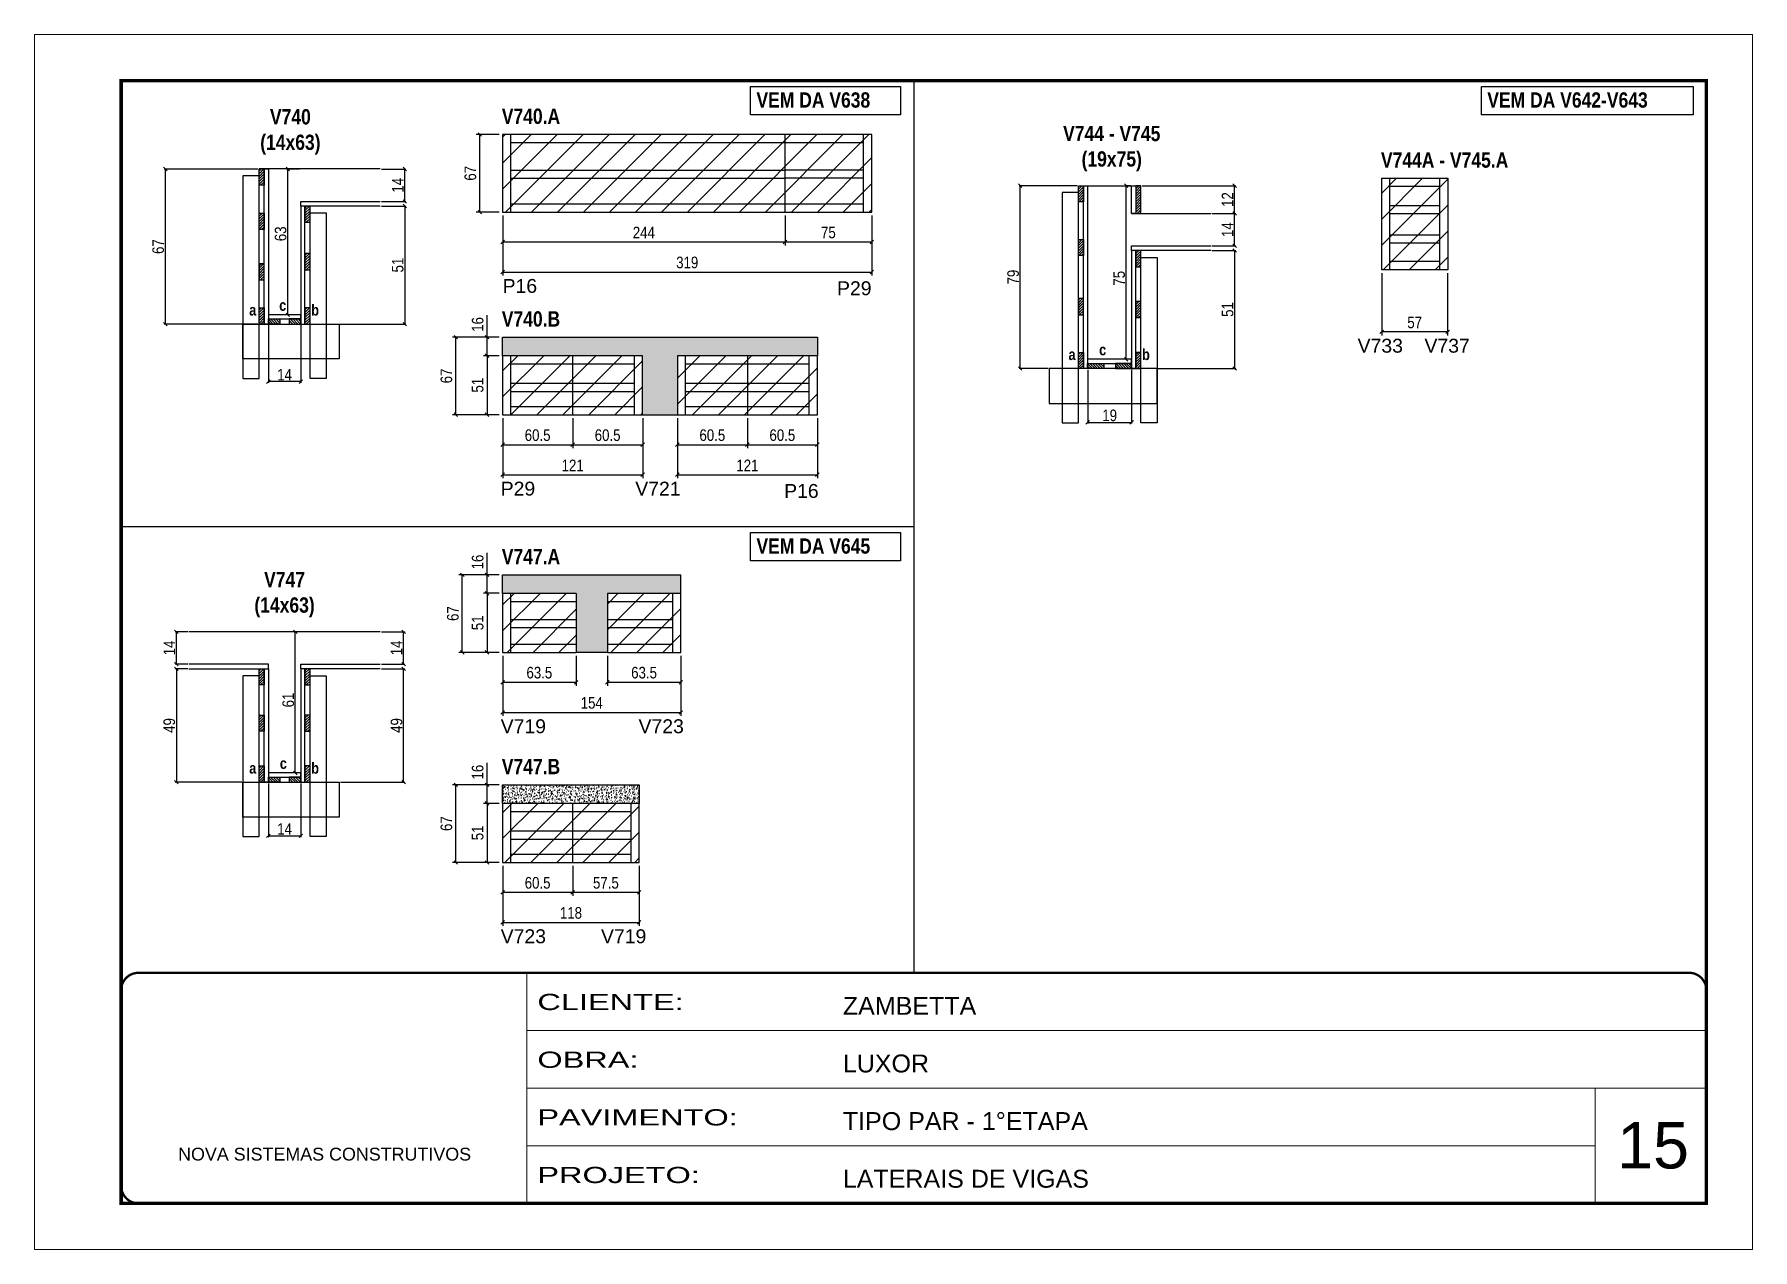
# Model space of a CAD drawing. Extents: x 3309 to 9563, y -2522 to 14608.
# Drawn here: x 6493 to 7978, y 10112 to 11162 of the extents above; entities that cross this region are included whole.
import ezdxf

# ---------------------------------------------------------------- set-up
doc = ezdxf.new("R2010")
doc.units = 0
doc.header["$PDMODE"] = 35
doc.header["$PDSIZE"] = -10
doc.linetypes.add('CONTINUO', pattern=[0])
doc.linetypes.add('DASHED', pattern=[0.75, 0.5, -0.25])
for name, color, linetype in [('5', 5, 'Continuous'), ('COTA', 241, 'Continuous'), ('detalhes', 4, 'Continuous'), ('NOMENCLATURA', 7, 'Continuous'), ('Painéis', 200, 'Continuous'), ('SARR_2.2x7', 40, 'Continuous'), ('SARR_3.5x7', 81, 'Continuous')]:
    doc.layers.add(name, color=color, linetype=linetype)
for name, color, linetype, lineweight in [('CARIMBO', 255, 'Continuous', 9), ('CONCRETO', 251, 'Continuous', 25), ('Folhas', 255, 'Continuous', 9), ('Hachura', 251, 'Continuous', 9), ('SARRAFO DE PRESSAO', 251, 'DASHED', 9)]:
    doc.layers.add(name, color=color, linetype=linetype, lineweight=lineweight)
doc.styles.add('ARIAL', font='arial.ttf')
doc.styles.add('COTA TECNICA', font='techl___.ttf', dxfattribs={"height": 10})
doc.styles.add('COTA TECNICA 2X', font='techl___.ttf', dxfattribs={"height": 10})
doc.styles.get("Standard").update_dxf_attribs({"font": 'arial.ttf'})
doc.styles.add('TECNICA', font='techb___.ttf', dxfattribs={"height": 10})
doc.styles.add('Tecnologia', font='')
doc.styles.get('Tecnologia').set_extended_font_data('Forgotten Futurist')
doc.dimstyles.new('PAINEL', dxfattribs={"dimtxt": 10, "dimasz": 3, "dimexe": 3, "dimexo": 3, "dimgap": 3, "dimtad": 1, "dimdec": 1, "dimzin": 12, "dimdsep": 46, "dimtxsty": 'COTA TECNICA', "dimblk1": 'OBLIQUE', "dimblk2": 'OBLIQUE', "dimsah": 1, "dimcen": 0.9, "dimclrd": 4, "dimclre": 4, "dimclrt": 240, "dimadec": 1, "dimazin": 3, "dimtfac": 1, "dimtdec": 1, "dimtmove": 0, "dimatfit": 3, "dimfxl": 1, "dimtolj": 1, "dimtzin": 12, "dimarcsym": 0})
doc.dimstyles.new('SECAO', dxfattribs={"dimscale": 0.333333, "dimtxt": 5, "dimasz": 9, "dimexe": 3, "dimexo": 3, "dimgap": 3, "dimtad": 1, "dimdec": 1, "dimlfac": 0.5, "dimzin": 12, "dimdsep": 46, "dimtxsty": 'COTA TECNICA 2X', "dimblk1": 'OBLIQUE', "dimblk2": 'OBLIQUE', "dimsah": 1, "dimcen": 0.9, "dimclrd": 4, "dimclre": 4, "dimclrt": 240, "dimadec": 1, "dimazin": 3, "dimtfac": 1, "dimtdec": 1, "dimtmove": 0, "dimatfit": 3, "dimfxl": 1, "dimtolj": 1, "dimtzin": 12, "dimarcsym": 0})
pattern_1 = [(45, (-116874.6796, -22271.5299), (-1.122532015, 1.122532015), [])]
pattern_2 = [(135, (40638.6903, -112638.7778), (-1.122532015, -1.122532015), [])]
pattern_3 = [(45, (-116117.018, -22348.1468), (-1.122532015, 1.122532015), [])]
pattern_4 = [(45, (-116127.018, -22250.5607), (-1.122532015, 1.122532015), [])]
pattern_5 = [(45, (-116825.0796, -22661.525), (-1.122532015, 1.122532015), [])]

msp = doc.modelspace()

# ---------------------------------------------------------------- texts
at = {"layer": '5', "linetype": 'Continuous'}
for s, rotation, p in [('P16', 0.00004, (6897.54, 10938.78)), ('P29', 0.00004, (7186.57, 10936.78)), ('V733', 359.99996, (7636.5, 10887.12)), ('V737', 359.99996, (7694.27, 10887.12)), ('P29', 0.00004, (6895.9, 10763.65)), ('V721', 359.99996, (7012.21, 10763.65)), ('P16', 0.00004, (7140.83, 10761.65)), ('V719', 0.00004, (6895.9, 10558.34)), ('V723', 0.00004, (7015.02, 10558.34)), ('V723', 0.00004, (6895.9, 10376.89)), ('V719', 359.99996, (6982.59, 10376.89))]:
    msp.add_text(s, height=12, rotation=rotation, dxfattribs=at).set_placement(p)
at = {"layer": 'CARIMBO', "style": 'ARIAL'}
msp.add_text('15', height=40, dxfattribs=at).set_placement((7860.73, 10182.28))
at = {"layer": 'detalhes', "style": 'TECNICA'}
for s, p in [('c', (6704.44, 10923.3)), ('a', (6678.57, 10919.19)), ('b', (6732.13, 10919.18)), ('a', (7386.63, 10880.75)), ('c', (7413.07, 10884.86)), ('b', (7450.19, 10880.74)), ('a', (6678.57, 10523.38)), ('c', (6705.01, 10527.48)), ('b', (6732.13, 10523.36))]:
    msp.add_text(s, height=9.6, dxfattribs=at).set_placement(p)
at = {"layer": 'NOMENCLATURA', "style": 'TECNICA'}
for s, p in [('VEM DA V638', (7116.93, 11098.84)), ('VEM DA V642-V643 ', (7748.55, 11098.84)), ('V740.A', (6896.84, 11084.8)), ('V744A - V745.A', (7656.63, 11046.95)), ('V740.B', (6896.84, 10909.67)), ('VEM DA V645', (7116.93, 10713.46)), ('V747.A', (6896.84, 10704.36)), ('V747.B', (6896.84, 10522.92))]:
    msp.add_text(s, height=13.2, dxfattribs=at).set_placement(p)
at = {"layer": 'NOMENCLATURA', "char_height": 13.2, "attachment_point": 2, "style": 'TECNICA'}
for s, insert in [('V740\\P(14x63)', (6714.12, 11097.52)), ('V744 - V745\\P(19x75)', (7423.97, 11083.09)), ('V747\\P(14x63)', (6709.09, 10697.71))]:
    msp.add_mtext_dynamic_manual_height_columns(s, width=300.2766, gutter_width=1, heights=[0], dxfattribs=dict(at, insert=insert))

# ---------------------------------------------------------------- blocks, each defined once
blk = doc.blocks.new('9999999999')
at = {"color": 30, "linetype": 'CONTINUO'}
for p, q in [((98564.6, 34230.2), (98564.6, 34429.4)), ((98564.6, 34379.6), (99584, 34379.6)), ((98564.6, 34329.8), (99488, 34329.8)), ((99584, 34329.8), (99488, 34329.8)), ((99488, 34329.8), (99488, 34230.2)), ((98564.6, 34280), (99488, 34280))]:
    blk.add_line(p, q, dxfattribs=at)
at = {"color": 30, "linetype": 'CONTINUO', "const_width": 2}
blk.add_lwpolyline([(99584, 34230.2), (99584, 34414.4, 0.414214), (99569, 34429.4), (98229, 34429.4, 0.414214), (98214, 34414.4), (98214, 34245.2, 0.414214), (98229, 34230.2), (99584, 34230.2)], format="xyb", dxfattribs=at)
at = {"layer": 'Folhas'}
blk.add_lwpolyline([(98139, 34190.2), (99624, 34190.2), (99624, 35240.2), (98139, 35240.2)], close=True, dxfattribs=at)
at = {"layer": 'Folhas', "color": 30, "const_width": 3}
blk.add_lwpolyline([(98214, 34230.2), (99584, 34230.2), (99584, 35200.2), (98214, 35200.2)], close=True, dxfattribs=at)
at = {"color": 7, "linetype": 'Continuous', "ltscale": 5, "style": 'ARIAL'}
for s, height, p in [('ZAMBETTA', 15.48, (98837.7, 34393.1)), ('LUXOR', 15.48, (98837.7, 34343.3)), ('TIPO PAR - 1°ETAPA', 15.483, (98837.7, 34293.5)), ('NOVA SISTEMAS CONSTRUTIVOS', 11.059, (98263.2, 34267.2)), ('LATERAIS DE VIGAS', 15.483, (98837.7, 34243.7))]:
    blk.add_text(s, height=height, dxfattribs=at).set_placement(p)
at = {"layer": 'Folhas', "color": 7, "style": 'Tecnologia', "width": 1.5}
for s, p in [('CLIENTE:', (98573.7, 34397.2)), ('OBRA:', (98573.7, 34347.3)), ('PAVIMENTO:', (98573.7, 34297.5)), ('PROJETO:', (98573.7, 34247.7))]:
    blk.add_text(s, height=14, dxfattribs=at).set_placement(p)
blk = doc.blocks.new('_Oblique')
at = {"color": 0, "linetype": 'ByBlock', "lineweight": -2}
blk.add_line((-0.5, -0.5), (0.5, 0.5), dxfattribs=at)
blk = doc.blocks.new('*D2323')
at = {"layer": 'COTA', "color": 4, "lineweight": -2, "transparency": 16777216}
for p, q in [((6695.1, 10910.8), (6695.1, 10861.1)), ((6723.1, 10910.8), (6723.1, 10861.1)), ((6723.1, 10862.1), (6695.1, 10862.1))]:
    blk.add_line(p, q, dxfattribs=at)
at = {"layer": 'Defpoints', "color": 0, "transparency": 16777216}
for p in [(6695.1, 10911.8), (6723.1, 10911.8), (6695.1, 10862.1)]:
    blk.add_point(p, dxfattribs=at)
at = {"layer": 'COTA', "color": 4, "lineweight": -2, "transparency": 16777216, "xscale": 3, "yscale": 3, "zscale": 3, "rotation": 180}
blk.add_blockref('_Oblique', (6695.1, 10862.1), dxfattribs=at)
at = {"layer": 'COTA', "color": 4, "lineweight": -2, "transparency": 16777216, "xscale": 3, "yscale": 3, "zscale": 3}
blk.add_blockref('_Oblique', (6723.1, 10862.1), dxfattribs=at)
at = {"layer": 'COTA', "color": 240, "transparency": 16777216, "insert": (6709.1, 10868.1), "char_height": 10, "attachment_point": 5, "style": 'COTA TECNICA 2X'}
blk.add_mtext('\\A1;14', dxfattribs=at)
blk = doc.blocks.new('*D2324')
at = {"layer": 'COTA', "color": 4, "lineweight": -2, "transparency": 16777216}
for p, q in [((6686.1, 11045.8), (6605, 11045.8)), ((6606, 11045.8), (6606, 10911.8)), ((6686.1, 10911.8), (6605, 10911.8))]:
    blk.add_line(p, q, dxfattribs=at)
at = {"layer": 'Defpoints', "color": 0, "transparency": 16777216}
for p in [(6687.1, 11045.8, 0), (6606, 10911.8), (6687.1, 10911.8, 0)]:
    blk.add_point(p, dxfattribs=at)
at = {"layer": 'COTA', "color": 4, "lineweight": -2, "transparency": 16777216, "xscale": 3, "yscale": 3, "zscale": 3}
for p, rotation in [((6606, 11045.8), 90), ((6606, 10911.8), 270)]:
    blk.add_blockref('_Oblique', p, dxfattribs=dict(at, rotation=rotation))
at = {"layer": 'COTA', "color": 240, "transparency": 16777216, "insert": (6599.9, 10978.8), "char_height": 10, "attachment_point": 5, "rotation": 90, "style": 'COTA TECNICA 2X'}
blk.add_mtext('\\A1;67', dxfattribs=at)
blk = doc.blocks.new('*D2325')
at = {"layer": 'COTA', "color": 4, "lineweight": -2, "transparency": 16777216}
for p, q in [((6792.8, 11013.8), (6814, 11013.8)), ((6813, 11013.8), (6813, 10911.8)), ((6732.1, 10911.8), (6814, 10911.8))]:
    blk.add_line(p, q, dxfattribs=at)
at = {"layer": 'Defpoints', "color": 0, "transparency": 16777216}
for p in [(6791.8, 11013.8), (6731.1, 10911.8, 0), (6813, 10911.8)]:
    blk.add_point(p, dxfattribs=at)
at = {"layer": 'COTA', "color": 4, "lineweight": -2, "transparency": 16777216, "xscale": 3, "yscale": 3, "zscale": 3}
for p, rotation in [((6813, 11013.8), 90), ((6813, 10911.8), 270)]:
    blk.add_blockref('_Oblique', p, dxfattribs=dict(at, rotation=rotation))
at = {"layer": 'COTA', "color": 240, "transparency": 16777216, "insert": (6806.9, 10962.8), "char_height": 10, "attachment_point": 5, "rotation": 90, "style": 'COTA TECNICA 2X'}
blk.add_mtext('\\A1;51', dxfattribs=at)
blk = doc.blocks.new('*D2326')
at = {"layer": 'COTA', "color": 4, "lineweight": -2, "transparency": 16777216}
for p, q in [((6722.1, 11045.8), (6710.9, 11045.8)), ((6711.9, 10919.8), (6711.9, 11045.8)), ((6722.1, 10919.8), (6710.9, 10919.8))]:
    blk.add_line(p, q, dxfattribs=at)
at = {"layer": 'Defpoints', "color": 0, "transparency": 16777216}
for p in [(6711.9, 11045.8), (6723.1, 11045.8), (6723.1, 10919.8)]:
    blk.add_point(p, dxfattribs=at)
at = {"layer": 'COTA', "color": 4, "lineweight": -2, "transparency": 16777216, "xscale": 3, "yscale": 3, "zscale": 3}
for p, rotation in [((6711.9, 11045.8), 90), ((6711.9, 10919.8), 270)]:
    blk.add_blockref('_Oblique', p, dxfattribs=dict(at, rotation=rotation))
at = {"layer": 'COTA', "color": 240, "transparency": 16777216, "insert": (6705.7, 10989.8), "char_height": 10, "attachment_point": 5, "rotation": 90, "style": 'COTA TECNICA 2X'}
blk.add_mtext('\\A1;63', dxfattribs=at)
blk = doc.blocks.new('*D2327')
at = {"layer": 'COTA', "color": 4, "lineweight": -2, "transparency": 16777216}
for p, q in [((6792.8, 11045.8), (6814, 11045.8)), ((6813, 11017.8), (6813, 11045.8)), ((6792.8, 11017.8), (6814, 11017.8))]:
    blk.add_line(p, q, dxfattribs=at)
at = {"layer": 'Defpoints', "color": 0, "transparency": 16777216}
for p in [(6791.8, 11045.8), (6813, 11045.8), (6791.8, 11017.8)]:
    blk.add_point(p, dxfattribs=at)
at = {"layer": 'COTA', "color": 4, "lineweight": -2, "transparency": 16777216, "xscale": 3, "yscale": 3, "zscale": 3}
for p, rotation in [((6813, 11045.8), 90), ((6813, 11017.8), 270)]:
    blk.add_blockref('_Oblique', p, dxfattribs=dict(at, rotation=rotation))
at = {"layer": 'COTA', "color": 240, "transparency": 16777216, "insert": (6806.9, 11031.8), "char_height": 10, "attachment_point": 5, "rotation": 90, "style": 'COTA TECNICA 2X'}
blk.add_mtext('\\A1;14', dxfattribs=at)
blk = doc.blocks.new('*D2332')
at = {"layer": 'COTA', "color": 4, "lineweight": -2, "transparency": 16777216}
for p, q in [((6897.6, 11005.6), (6897.6, 10953.8)), ((7216.6, 11005.6), (7216.6, 10953.8)), ((6897.6, 10956.8), (7216.6, 10956.8))]:
    blk.add_line(p, q, dxfattribs=at)
at = {"layer": 'Defpoints', "color": 0, "transparency": 16777216}
for p in [(6897.6, 11008.6), (7216.6, 11008.6), (7216.6, 10956.8)]:
    blk.add_point(p, dxfattribs=at)
at = {"layer": 'COTA', "color": 4, "lineweight": -2, "transparency": 16777216, "xscale": 3, "yscale": 3, "zscale": 3, "rotation": 180}
blk.add_blockref('_Oblique', (6897.6, 10956.8), dxfattribs=at)
at = {"layer": 'COTA', "color": 4, "lineweight": -2, "transparency": 16777216, "xscale": 3, "yscale": 3, "zscale": 3}
blk.add_blockref('_Oblique', (7216.6, 10956.8), dxfattribs=at)
at = {"layer": 'COTA', "color": 240, "transparency": 16777216, "insert": (7057.1, 10965), "char_height": 10, "attachment_point": 5, "style": 'COTA TECNICA'}
blk.add_mtext('\\A1;319', dxfattribs=at)
blk = doc.blocks.new('*D2333')
at = {"layer": 'COTA', "color": 4, "lineweight": -2, "transparency": 16777216}
for p, q in [((6897.6, 11005.6), (6897.6, 10979.8)), ((7141.6, 11005.6), (7141.6, 10979.8)), ((6897.6, 10982.8), (7141.6, 10982.8))]:
    blk.add_line(p, q, dxfattribs=at)
at = {"layer": 'Defpoints', "color": 0, "transparency": 16777216}
for p in [(6897.6, 11008.6), (7141.6, 11008.6), (7141.6, 10982.8)]:
    blk.add_point(p, dxfattribs=at)
at = {"layer": 'COTA', "color": 4, "lineweight": -2, "transparency": 16777216, "xscale": 3, "yscale": 3, "zscale": 3, "rotation": 180}
blk.add_blockref('_Oblique', (6897.6, 10982.8), dxfattribs=at)
at = {"layer": 'COTA', "color": 4, "lineweight": -2, "transparency": 16777216, "xscale": 3, "yscale": 3, "zscale": 3}
blk.add_blockref('_Oblique', (7141.6, 10982.8), dxfattribs=at)
at = {"layer": 'COTA', "color": 240, "transparency": 16777216, "insert": (7019.6, 10990.9), "char_height": 10, "attachment_point": 5, "style": 'COTA TECNICA'}
blk.add_mtext('\\A1;244', dxfattribs=at)
blk = doc.blocks.new('*D2334')
at = {"layer": 'COTA', "color": 4, "lineweight": -2, "transparency": 16777216}
for p, q in [((7141.6, 11005.6), (7141.6, 10979.8)), ((7216.6, 11005.6), (7216.6, 10979.8)), ((7141.6, 10982.8), (7216.6, 10982.8))]:
    blk.add_line(p, q, dxfattribs=at)
at = {"layer": 'Defpoints', "color": 0, "transparency": 16777216}
for p in [(7141.6, 11008.6), (7216.6, 11008.6), (7216.6, 10982.8)]:
    blk.add_point(p, dxfattribs=at)
at = {"layer": 'COTA', "color": 4, "lineweight": -2, "transparency": 16777216, "xscale": 3, "yscale": 3, "zscale": 3, "rotation": 180}
blk.add_blockref('_Oblique', (7141.6, 10982.8), dxfattribs=at)
at = {"layer": 'COTA', "color": 4, "lineweight": -2, "transparency": 16777216, "xscale": 3, "yscale": 3, "zscale": 3}
blk.add_blockref('_Oblique', (7216.6, 10982.8), dxfattribs=at)
at = {"layer": 'COTA', "color": 240, "transparency": 16777216, "insert": (7179.1, 10990.9), "char_height": 10, "attachment_point": 5, "style": 'COTA TECNICA'}
blk.add_mtext('\\A1;75', dxfattribs=at)
blk = doc.blocks.new('*D2335')
at = {"layer": 'COTA', "color": 4, "lineweight": -2, "transparency": 16777216}
for p, q in [((6897.6, 10830.5), (6897.6, 10778.7)), ((7018.6, 10830.5), (7018.6, 10778.7)), ((6897.6, 10781.7), (7018.6, 10781.7))]:
    blk.add_line(p, q, dxfattribs=at)
at = {"layer": 'Defpoints', "color": 0, "transparency": 16777216}
for p in [(6897.6, 10833.5), (7018.6, 10833.5), (7018.6, 10781.7)]:
    blk.add_point(p, dxfattribs=at)
at = {"layer": 'COTA', "color": 4, "lineweight": -2, "transparency": 16777216, "xscale": 3, "yscale": 3, "zscale": 3, "rotation": 180}
blk.add_blockref('_Oblique', (6897.6, 10781.7), dxfattribs=at)
at = {"layer": 'COTA', "color": 4, "lineweight": -2, "transparency": 16777216, "xscale": 3, "yscale": 3, "zscale": 3}
blk.add_blockref('_Oblique', (7018.6, 10781.7), dxfattribs=at)
at = {"layer": 'COTA', "color": 240, "transparency": 16777216, "insert": (6958.1, 10789.7), "char_height": 10, "attachment_point": 5, "style": 'COTA TECNICA'}
blk.add_mtext('\\A1;121', dxfattribs=at)
blk = doc.blocks.new('*D2336')
at = {"layer": 'COTA', "color": 4, "lineweight": -2, "transparency": 16777216}
for p, q in [((6897.6, 10830.5), (6897.6, 10804.6)), ((6958.1, 10830.5), (6958.1, 10804.6)), ((6897.6, 10807.6), (6958.1, 10807.6))]:
    blk.add_line(p, q, dxfattribs=at)
at = {"layer": 'Defpoints', "color": 0, "transparency": 16777216}
for p in [(6897.6, 10833.5), (6958.1, 10833.5), (6958.1, 10807.6)]:
    blk.add_point(p, dxfattribs=at)
at = {"layer": 'COTA', "color": 4, "lineweight": -2, "transparency": 16777216, "xscale": 3, "yscale": 3, "zscale": 3, "rotation": 180}
blk.add_blockref('_Oblique', (6897.6, 10807.6), dxfattribs=at)
at = {"layer": 'COTA', "color": 4, "lineweight": -2, "transparency": 16777216, "xscale": 3, "yscale": 3, "zscale": 3}
blk.add_blockref('_Oblique', (6958.1, 10807.6), dxfattribs=at)
at = {"layer": 'COTA', "color": 240, "transparency": 16777216, "insert": (6927.8, 10815.8), "char_height": 10, "attachment_point": 5, "style": 'COTA TECNICA'}
blk.add_mtext('\\A1;60.5', dxfattribs=at)
blk = doc.blocks.new('*D2337')
at = {"layer": 'COTA', "color": 4, "lineweight": -2, "transparency": 16777216}
for p, q in [((6958.1, 10830.5), (6958.1, 10804.6)), ((7018.6, 10830.5), (7018.6, 10804.6)), ((6958.1, 10807.6), (7018.6, 10807.6))]:
    blk.add_line(p, q, dxfattribs=at)
at = {"layer": 'Defpoints', "color": 0, "transparency": 16777216}
for p in [(6958.1, 10833.5), (7018.6, 10833.5), (7018.6, 10807.6)]:
    blk.add_point(p, dxfattribs=at)
at = {"layer": 'COTA', "color": 4, "lineweight": -2, "transparency": 16777216, "xscale": 3, "yscale": 3, "zscale": 3, "rotation": 180}
blk.add_blockref('_Oblique', (6958.1, 10807.6), dxfattribs=at)
at = {"layer": 'COTA', "color": 4, "lineweight": -2, "transparency": 16777216, "xscale": 3, "yscale": 3, "zscale": 3}
blk.add_blockref('_Oblique', (7018.6, 10807.6), dxfattribs=at)
at = {"layer": 'COTA', "color": 240, "transparency": 16777216, "insert": (6988.3, 10815.8), "char_height": 10, "attachment_point": 5, "style": 'COTA TECNICA'}
blk.add_mtext('\\A1;60.5', dxfattribs=at)
blk = doc.blocks.new('*D2338')
at = {"layer": 'COTA', "color": 4, "lineweight": -2, "transparency": 16777216}
for p, q in [((7048.6, 10830.5), (7048.6, 10778.7)), ((7169.6, 10830.5), (7169.6, 10778.7)), ((7048.6, 10781.7), (7169.6, 10781.7))]:
    blk.add_line(p, q, dxfattribs=at)
at = {"layer": 'Defpoints', "color": 0, "transparency": 16777216}
for p in [(7048.6, 10833.5), (7169.6, 10833.5), (7169.6, 10781.7)]:
    blk.add_point(p, dxfattribs=at)
at = {"layer": 'COTA', "color": 4, "lineweight": -2, "transparency": 16777216, "xscale": 3, "yscale": 3, "zscale": 3, "rotation": 180}
blk.add_blockref('_Oblique', (7048.6, 10781.7), dxfattribs=at)
at = {"layer": 'COTA', "color": 4, "lineweight": -2, "transparency": 16777216, "xscale": 3, "yscale": 3, "zscale": 3}
blk.add_blockref('_Oblique', (7169.6, 10781.7), dxfattribs=at)
at = {"layer": 'COTA', "color": 240, "transparency": 16777216, "insert": (7109.1, 10789.7), "char_height": 10, "attachment_point": 5, "style": 'COTA TECNICA'}
blk.add_mtext('\\A1;121', dxfattribs=at)
blk = doc.blocks.new('*D2339')
at = {"layer": 'COTA', "color": 4, "lineweight": -2, "transparency": 16777216}
for p, q in [((7048.6, 10830.5), (7048.6, 10804.6)), ((7109.1, 10830.5), (7109.1, 10804.6)), ((7048.6, 10807.6), (7109.1, 10807.6))]:
    blk.add_line(p, q, dxfattribs=at)
at = {"layer": 'Defpoints', "color": 0, "transparency": 16777216}
for p in [(7048.6, 10833.5), (7109.1, 10833.5), (7109.1, 10807.6)]:
    blk.add_point(p, dxfattribs=at)
at = {"layer": 'COTA', "color": 4, "lineweight": -2, "transparency": 16777216, "xscale": 3, "yscale": 3, "zscale": 3, "rotation": 180}
blk.add_blockref('_Oblique', (7048.6, 10807.6), dxfattribs=at)
at = {"layer": 'COTA', "color": 4, "lineweight": -2, "transparency": 16777216, "xscale": 3, "yscale": 3, "zscale": 3}
blk.add_blockref('_Oblique', (7109.1, 10807.6), dxfattribs=at)
at = {"layer": 'COTA', "color": 240, "transparency": 16777216, "insert": (7078.8, 10815.8), "char_height": 10, "attachment_point": 5, "style": 'COTA TECNICA'}
blk.add_mtext('\\A1;60.5', dxfattribs=at)
blk = doc.blocks.new('*D2340')
at = {"layer": 'COTA', "color": 4, "lineweight": -2, "transparency": 16777216}
for p, q in [((7109.1, 10830.5), (7109.1, 10804.6)), ((7169.6, 10830.5), (7169.6, 10804.6)), ((7109.1, 10807.6), (7169.6, 10807.6))]:
    blk.add_line(p, q, dxfattribs=at)
at = {"layer": 'Defpoints', "color": 0, "transparency": 16777216}
for p in [(7109.1, 10833.5), (7169.6, 10833.5), (7169.6, 10807.6)]:
    blk.add_point(p, dxfattribs=at)
at = {"layer": 'COTA', "color": 4, "lineweight": -2, "transparency": 16777216, "xscale": 3, "yscale": 3, "zscale": 3, "rotation": 180}
blk.add_blockref('_Oblique', (7109.1, 10807.6), dxfattribs=at)
at = {"layer": 'COTA', "color": 4, "lineweight": -2, "transparency": 16777216, "xscale": 3, "yscale": 3, "zscale": 3}
blk.add_blockref('_Oblique', (7169.6, 10807.6), dxfattribs=at)
at = {"layer": 'COTA', "color": 240, "transparency": 16777216, "insert": (7139.3, 10815.8), "char_height": 10, "attachment_point": 5, "style": 'COTA TECNICA'}
blk.add_mtext('\\A1;60.5', dxfattribs=at)
blk = doc.blocks.new('*D2341')
at = {"layer": 'COTA', "color": 4, "lineweight": -2, "transparency": 16777216}
for p, q in [((6894.6, 11075.6), (6874.8, 11075.6)), ((6877.8, 11008.6), (6877.8, 11075.6)), ((6894.6, 11008.6), (6874.8, 11008.6))]:
    blk.add_line(p, q, dxfattribs=at)
at = {"layer": 'Defpoints', "color": 0, "transparency": 16777216}
for p in [(6877.8, 11075.6), (6897.6, 11075.6), (6897.6, 11008.6)]:
    blk.add_point(p, dxfattribs=at)
at = {"layer": 'COTA', "color": 4, "lineweight": -2, "transparency": 16777216, "xscale": 3, "yscale": 3, "zscale": 3}
for p, rotation in [((6877.8, 11075.6), 90), ((6877.8, 11008.6), 270)]:
    blk.add_blockref('_Oblique', p, dxfattribs=dict(at, rotation=rotation))
at = {"layer": 'COTA', "color": 240, "transparency": 16777216, "insert": (6869.7, 11042.1), "char_height": 10, "attachment_point": 5, "rotation": 90, "style": 'COTA TECNICA'}
blk.add_mtext('\\A1;67', dxfattribs=at)
blk = doc.blocks.new('*D2342')
at = {"layer": 'COTA', "color": 4, "lineweight": -2, "transparency": 16777216}
for p, q in [((6894.6, 10884.5), (6881.1, 10884.5)), ((6884.1, 10884.5), (6884.1, 10833.5)), ((6894.6, 10833.5), (6881.1, 10833.5))]:
    blk.add_line(p, q, dxfattribs=at)
at = {"layer": 'Defpoints', "color": 0, "transparency": 16777216}
for p in [(6897.6, 10884.5), (6884.1, 10833.5), (6897.6, 10833.5)]:
    blk.add_point(p, dxfattribs=at)
at = {"layer": 'COTA', "color": 4, "lineweight": -2, "transparency": 16777216, "xscale": 3, "yscale": 3, "zscale": 3}
for p, rotation in [((6884.1, 10884.5), 90), ((6884.1, 10833.5), 270)]:
    blk.add_blockref('_Oblique', p, dxfattribs=dict(at, rotation=rotation))
at = {"layer": 'COTA', "color": 240, "transparency": 16777216, "insert": (6876, 10859), "char_height": 10, "attachment_point": 5, "rotation": 90, "style": 'COTA TECNICA'}
blk.add_mtext('\\A1;51', dxfattribs=at)
blk = doc.blocks.new('*D2343')
at = {"layer": 'COTA', "color": 4, "lineweight": -2, "transparency": 16777216}
for p, q in [((6884.1, 10900.5), (6884.1, 10919.5)), ((6894.6, 10900.5), (6881.1, 10900.5)), ((6884.1, 10884.5), (6884.1, 10900.5)), ((6894.6, 10884.5), (6881.1, 10884.5))]:
    blk.add_line(p, q, dxfattribs=at)
at = {"layer": 'Defpoints', "color": 0, "transparency": 16777216}
for p in [(6884.1, 10900.5), (6897.6, 10900.5), (6897.6, 10884.5)]:
    blk.add_point(p, dxfattribs=at)
at = {"layer": 'COTA', "color": 4, "lineweight": -2, "transparency": 16777216, "xscale": 3, "yscale": 3, "zscale": 3}
for p, rotation in [((6884.1, 10900.5), 90), ((6884.1, 10884.5), 270)]:
    blk.add_blockref('_Oblique', p, dxfattribs=dict(at, rotation=rotation))
at = {"layer": 'COTA', "color": 240, "transparency": 16777216, "insert": (6876, 10911.5), "char_height": 10, "attachment_point": 5, "rotation": 90, "style": 'COTA TECNICA'}
blk.add_mtext('\\A1;16', dxfattribs=at)
blk = doc.blocks.new('*D2344')
at = {"layer": 'COTA', "color": 4, "lineweight": -2, "transparency": 16777216}
for p, q in [((6894.6, 10900.5), (6854.1, 10900.5)), ((6857.1, 10833.5), (6857.1, 10900.5)), ((6894.6, 10833.5), (6854.1, 10833.5))]:
    blk.add_line(p, q, dxfattribs=at)
at = {"layer": 'Defpoints', "color": 0, "transparency": 16777216}
for p in [(6857.1, 10900.5), (6897.6, 10900.5), (6897.6, 10833.5)]:
    blk.add_point(p, dxfattribs=at)
at = {"layer": 'COTA', "color": 4, "lineweight": -2, "transparency": 16777216, "xscale": 3, "yscale": 3, "zscale": 3}
for p, rotation in [((6857.1, 10900.5), 90), ((6857.1, 10833.5), 270)]:
    blk.add_blockref('_Oblique', p, dxfattribs=dict(at, rotation=rotation))
at = {"layer": 'COTA', "color": 240, "transparency": 16777216, "insert": (6849, 10867), "char_height": 10, "attachment_point": 5, "rotation": 90, "style": 'COTA TECNICA'}
blk.add_mtext('\\A1;67', dxfattribs=at)
blk = doc.blocks.new('*D2328')
at = {"layer": 'COTA', "color": 4, "lineweight": -2, "transparency": 16777216}
for p, q in [((7510.9, 10975.4), (7531.2, 10975.4)), ((7530.2, 10975.4), (7530.2, 10873.4)), ((7464.2, 10873.4), (7531.2, 10873.4))]:
    blk.add_line(p, q, dxfattribs=at)
at = {"layer": 'Defpoints', "color": 0, "transparency": 16777216}
for p in [(7509.9, 10975.4), (7463.2, 10873.4, 0), (7530.2, 10873.4)]:
    blk.add_point(p, dxfattribs=at)
at = {"layer": 'COTA', "color": 4, "lineweight": -2, "transparency": 16777216, "xscale": 3, "yscale": 3, "zscale": 3}
for p, rotation in [((7530.2, 10975.4), 90), ((7530.2, 10873.4), 270)]:
    blk.add_blockref('_Oblique', p, dxfattribs=dict(at, rotation=rotation))
at = {"layer": 'COTA', "color": 240, "transparency": 16777216, "insert": (7524.1, 10924.4), "char_height": 10, "attachment_point": 5, "rotation": 90, "style": 'COTA TECNICA 2X'}
blk.add_mtext('\\A1;51', dxfattribs=at)
blk = doc.blocks.new('*D2329')
at = {"layer": 'COTA', "color": 4, "lineweight": -2, "transparency": 16777216}
for p, q in [((7440.2, 11031.4), (7435.5, 11031.4)), ((7436.5, 10881.4), (7436.5, 11031.4)), ((7440.2, 10881.4), (7435.5, 10881.4))]:
    blk.add_line(p, q, dxfattribs=at)
at = {"layer": 'Defpoints', "color": 0, "transparency": 16777216}
for p in [(7436.5, 11031.4), (7441.2, 11031.4), (7441.2, 10881.4)]:
    blk.add_point(p, dxfattribs=at)
at = {"layer": 'COTA', "color": 4, "lineweight": -2, "transparency": 16777216, "xscale": 3, "yscale": 3, "zscale": 3}
for p, rotation in [((7436.5, 11031.4), 90), ((7436.5, 10881.4), 270)]:
    blk.add_blockref('_Oblique', p, dxfattribs=dict(at, rotation=rotation))
at = {"layer": 'COTA', "color": 240, "transparency": 16777216, "insert": (7430.4, 10951.4), "char_height": 10, "attachment_point": 5, "rotation": 90, "style": 'COTA TECNICA 2X'}
blk.add_mtext('\\A1;75', dxfattribs=at)
blk = doc.blocks.new('*D2345')
at = {"layer": 'COTA', "color": 4, "lineweight": -2, "transparency": 16777216}
for p, q in [((7510.9, 11007.4), (7531.2, 11007.4)), ((7530.2, 10979.4), (7530.2, 11007.4)), ((7510.9, 10979.4), (7531.2, 10979.4))]:
    blk.add_line(p, q, dxfattribs=at)
at = {"layer": 'Defpoints', "color": 0, "transparency": 16777216}
for p in [(7509.9, 11007.4), (7530.2, 11007.4), (7509.9, 10979.4)]:
    blk.add_point(p, dxfattribs=at)
at = {"layer": 'COTA', "color": 4, "lineweight": -2, "transparency": 16777216, "xscale": 3, "yscale": 3, "zscale": 3}
for p, rotation in [((7530.2, 11007.4), 90), ((7530.2, 10979.4), 270)]:
    blk.add_blockref('_Oblique', p, dxfattribs=dict(at, rotation=rotation))
at = {"layer": 'COTA', "color": 240, "transparency": 16777216, "insert": (7524.1, 10993.4), "char_height": 10, "attachment_point": 5, "rotation": 90, "style": 'COTA TECNICA 2X'}
blk.add_mtext('\\A1;14', dxfattribs=at)
blk = doc.blocks.new('*D2346')
at = {"layer": 'COTA', "color": 4, "lineweight": -2, "transparency": 16777216}
for p, q in [((7450.2, 11031.4), (7531.2, 11031.4)), ((7530.2, 11007.4), (7530.2, 11031.4)), ((7510.9, 11007.4), (7531.2, 11007.4))]:
    blk.add_line(p, q, dxfattribs=at)
at = {"layer": 'Defpoints', "color": 0, "transparency": 16777216}
for p in [(7449.2, 11031.4), (7530.2, 11031.4), (7509.9, 11007.4)]:
    blk.add_point(p, dxfattribs=at)
at = {"layer": 'COTA', "color": 4, "lineweight": -2, "transparency": 16777216, "xscale": 3, "yscale": 3, "zscale": 3}
for p, rotation in [((7530.2, 11031.4), 90), ((7530.2, 11007.4), 270)]:
    blk.add_blockref('_Oblique', p, dxfattribs=dict(at, rotation=rotation))
at = {"layer": 'COTA', "color": 240, "transparency": 16777216, "insert": (7524.1, 11019.4), "char_height": 10, "attachment_point": 5, "rotation": 90, "style": 'COTA TECNICA 2X'}
blk.add_mtext('\\A1;12', dxfattribs=at)
blk = doc.blocks.new('*D2347')
at = {"layer": 'COTA', "color": 4, "lineweight": -2, "transparency": 16777216}
for p, q in [((7403.2, 10872.4), (7403.2, 10825.9)), ((7441.2, 10872.4), (7441.2, 10825.9)), ((7403.2, 10826.9), (7441.2, 10826.9))]:
    blk.add_line(p, q, dxfattribs=at)
at = {"layer": 'Defpoints', "color": 0, "transparency": 16777216}
for p in [(7403.2, 10873.4), (7441.2, 10873.4), (7441.2, 10826.9)]:
    blk.add_point(p, dxfattribs=at)
at = {"layer": 'COTA', "color": 4, "lineweight": -2, "transparency": 16777216, "xscale": 3, "yscale": 3, "zscale": 3, "rotation": 180}
blk.add_blockref('_Oblique', (7403.2, 10826.9), dxfattribs=at)
at = {"layer": 'COTA', "color": 4, "lineweight": -2, "transparency": 16777216, "xscale": 3, "yscale": 3, "zscale": 3}
blk.add_blockref('_Oblique', (7441.2, 10826.9), dxfattribs=at)
at = {"layer": 'COTA', "color": 240, "transparency": 16777216, "insert": (7422.2, 10832.9), "char_height": 10, "attachment_point": 5, "style": 'COTA TECNICA 2X'}
blk.add_mtext('\\A1;19', dxfattribs=at)
blk = doc.blocks.new('*D2348')
at = {"layer": 'COTA', "color": 4, "lineweight": -2, "transparency": 16777216}
for p, q in [((7394.2, 11031.4), (7343.9, 11031.4)), ((7344.9, 10873.4), (7344.9, 11031.4)), ((7369, 10873.4), (7343.9, 10873.4))]:
    blk.add_line(p, q, dxfattribs=at)
at = {"layer": 'Defpoints', "color": 0, "transparency": 16777216}
for p in [(7344.9, 11031.4), (7395.2, 11031.4), (7370, 10873.4)]:
    blk.add_point(p, dxfattribs=at)
at = {"layer": 'COTA', "color": 4, "lineweight": -2, "transparency": 16777216, "xscale": 3, "yscale": 3, "zscale": 3}
for p, rotation in [((7344.9, 11031.4), 90), ((7344.9, 10873.4), 270)]:
    blk.add_blockref('_Oblique', p, dxfattribs=dict(at, rotation=rotation))
at = {"layer": 'COTA', "color": 240, "transparency": 16777216, "insert": (7338.8, 10952.4), "char_height": 10, "attachment_point": 5, "rotation": 90, "style": 'COTA TECNICA 2X'}
blk.add_mtext('\\A1;79', dxfattribs=at)
blk = doc.blocks.new('*D2349')
at = {"layer": 'COTA', "color": 4, "lineweight": -2, "transparency": 16777216}
for p, q in [((7657.3, 10955.8), (7657.3, 10902.1)), ((7714.3, 10955.8), (7714.3, 10902.1)), ((7714.3, 10905.1), (7657.3, 10905.1))]:
    blk.add_line(p, q, dxfattribs=at)
at = {"layer": 'Defpoints', "color": 0, "transparency": 16777216}
for p in [(7657.3, 10958.8), (7714.3, 10958.8), (7657.3, 10905.1)]:
    blk.add_point(p, dxfattribs=at)
at = {"layer": 'COTA', "color": 4, "lineweight": -2, "transparency": 16777216, "xscale": 3, "yscale": 3, "zscale": 3, "rotation": 180}
blk.add_blockref('_Oblique', (7657.3, 10905.1), dxfattribs=at)
at = {"layer": 'COTA', "color": 4, "lineweight": -2, "transparency": 16777216, "xscale": 3, "yscale": 3, "zscale": 3}
blk.add_blockref('_Oblique', (7714.3, 10905.1), dxfattribs=at)
at = {"layer": 'COTA', "color": 240, "transparency": 16777216, "insert": (7685.8, 10913.2), "char_height": 10, "attachment_point": 5, "style": 'COTA TECNICA'}
blk.add_mtext('\\A1;57', dxfattribs=at)
blk = doc.blocks.new('*D2330')
at = {"layer": 'COTA', "color": 4, "lineweight": -2, "transparency": 16777216}
for p, q in [((6625.4, 10614), (6614.6, 10614)), ((6615.6, 10614), (6615.6, 10516)), ((6672.1, 10516), (6614.6, 10516))]:
    blk.add_line(p, q, dxfattribs=at)
at = {"layer": 'Defpoints', "color": 0, "transparency": 16777216}
for p in [(6626.4, 10614), (6615.6, 10516), (6673.1, 10516, 0)]:
    blk.add_point(p, dxfattribs=at)
at = {"layer": 'COTA', "color": 4, "lineweight": -2, "transparency": 16777216, "xscale": 3, "yscale": 3, "zscale": 3}
for p, rotation in [((6615.6, 10614), 90), ((6615.6, 10516), 270)]:
    blk.add_blockref('_Oblique', p, dxfattribs=dict(at, rotation=rotation))
at = {"layer": 'COTA', "color": 240, "transparency": 16777216, "insert": (6609.5, 10565), "char_height": 10, "attachment_point": 5, "rotation": 90, "style": 'COTA TECNICA 2X'}
blk.add_mtext('\\A1;49', dxfattribs=at)
blk = doc.blocks.new('*D2331')
at = {"layer": 'COTA', "color": 4, "lineweight": -2, "transparency": 16777216}
for p, q in [((6722.1, 10646), (6717.4, 10646)), ((6718.4, 10524), (6718.4, 10646)), ((6722.1, 10524), (6717.4, 10524))]:
    blk.add_line(p, q, dxfattribs=at)
at = {"layer": 'Defpoints', "color": 0, "transparency": 16777216}
for p in [(6718.4, 10646), (6723.1, 10646), (6723.1, 10524)]:
    blk.add_point(p, dxfattribs=at)
at = {"layer": 'COTA', "color": 4, "lineweight": -2, "transparency": 16777216, "xscale": 3, "yscale": 3, "zscale": 3}
for p, rotation in [((6718.4, 10646), 90), ((6718.4, 10524), 270)]:
    blk.add_blockref('_Oblique', p, dxfattribs=dict(at, rotation=rotation))
at = {"layer": 'COTA', "color": 240, "transparency": 16777216, "insert": (6712.3, 10587), "char_height": 10, "attachment_point": 5, "rotation": 90, "style": 'COTA TECNICA 2X'}
blk.add_mtext('\\A1;61', dxfattribs=at)
blk = doc.blocks.new('*D2350')
at = {"layer": 'COTA', "color": 4, "lineweight": -2, "transparency": 16777216}
for p, q in [((6625.4, 10646), (6614.6, 10646)), ((6615.6, 10618), (6615.6, 10646)), ((6625.4, 10618), (6614.6, 10618))]:
    blk.add_line(p, q, dxfattribs=at)
at = {"layer": 'Defpoints', "color": 0, "transparency": 16777216}
for p in [(6615.6, 10646), (6626.4, 10646), (6626.4, 10618)]:
    blk.add_point(p, dxfattribs=at)
at = {"layer": 'COTA', "color": 4, "lineweight": -2, "transparency": 16777216, "xscale": 3, "yscale": 3, "zscale": 3}
for p, rotation in [((6615.6, 10646), 90), ((6615.6, 10618), 270)]:
    blk.add_blockref('_Oblique', p, dxfattribs=dict(at, rotation=rotation))
at = {"layer": 'COTA', "color": 240, "transparency": 16777216, "insert": (6609.5, 10632), "char_height": 10, "attachment_point": 5, "rotation": 90, "style": 'COTA TECNICA 2X'}
blk.add_mtext('\\A1;14', dxfattribs=at)
blk = doc.blocks.new('*D2351')
at = {"layer": 'COTA', "color": 4, "lineweight": -2, "transparency": 16777216}
for p, q in [((6695.1, 10515), (6695.1, 10468.6)), ((6723.1, 10515), (6723.1, 10468.6)), ((6695.1, 10469.6), (6723.1, 10469.6))]:
    blk.add_line(p, q, dxfattribs=at)
at = {"layer": 'Defpoints', "color": 0, "transparency": 16777216}
for p in [(6695.1, 10516), (6723.1, 10516), (6723.1, 10469.6)]:
    blk.add_point(p, dxfattribs=at)
at = {"layer": 'COTA', "color": 4, "lineweight": -2, "transparency": 16777216, "xscale": 3, "yscale": 3, "zscale": 3, "rotation": 180}
blk.add_blockref('_Oblique', (6695.1, 10469.6), dxfattribs=at)
at = {"layer": 'COTA', "color": 4, "lineweight": -2, "transparency": 16777216, "xscale": 3, "yscale": 3, "zscale": 3}
blk.add_blockref('_Oblique', (6723.1, 10469.6), dxfattribs=at)
at = {"layer": 'COTA', "color": 240, "transparency": 16777216, "insert": (6709.1, 10475.6), "char_height": 10, "attachment_point": 5, "style": 'COTA TECNICA 2X'}
blk.add_mtext('\\A1;14', dxfattribs=at)
blk = doc.blocks.new('*D2352')
at = {"layer": 'COTA', "color": 4, "lineweight": -2, "transparency": 16777216}
for p, q in [((6792.8, 10614), (6813, 10614)), ((6812, 10516), (6812, 10614)), ((6757.3, 10516), (6813, 10516))]:
    blk.add_line(p, q, dxfattribs=at)
at = {"layer": 'Defpoints', "color": 0, "transparency": 16777216}
for p in [(6791.8, 10614), (6812, 10614), (6756.3, 10516)]:
    blk.add_point(p, dxfattribs=at)
at = {"layer": 'COTA', "color": 4, "lineweight": -2, "transparency": 16777216, "xscale": 3, "yscale": 3, "zscale": 3}
for p, rotation in [((6812, 10614), 90), ((6812, 10516), 270)]:
    blk.add_blockref('_Oblique', p, dxfattribs=dict(at, rotation=rotation))
at = {"layer": 'COTA', "color": 240, "transparency": 16777216, "insert": (6805.9, 10565), "char_height": 10, "attachment_point": 5, "rotation": 90, "style": 'COTA TECNICA 2X'}
blk.add_mtext('\\A1;49', dxfattribs=at)
blk = doc.blocks.new('*D2353')
at = {"layer": 'COTA', "color": 4, "lineweight": -2, "transparency": 16777216}
for p, q in [((6792.8, 10646), (6813, 10646)), ((6812, 10618), (6812, 10646)), ((6792.8, 10618), (6813, 10618))]:
    blk.add_line(p, q, dxfattribs=at)
at = {"layer": 'Defpoints', "color": 0, "transparency": 16777216}
for p in [(6791.8, 10646), (6812, 10646), (6791.8, 10618)]:
    blk.add_point(p, dxfattribs=at)
at = {"layer": 'COTA', "color": 4, "lineweight": -2, "transparency": 16777216, "xscale": 3, "yscale": 3, "zscale": 3}
for p, rotation in [((6812, 10646), 90), ((6812, 10618), 270)]:
    blk.add_blockref('_Oblique', p, dxfattribs=dict(at, rotation=rotation))
at = {"layer": 'COTA', "color": 240, "transparency": 16777216, "insert": (6805.9, 10632), "char_height": 10, "attachment_point": 5, "rotation": 90, "style": 'COTA TECNICA 2X'}
blk.add_mtext('\\A1;14', dxfattribs=at)
blk = doc.blocks.new('*D2354')
at = {"layer": 'COTA', "color": 4, "lineweight": -2, "transparency": 16777216}
for p, q in [((6897.6, 10625.2), (6897.6, 10573.3)), ((7051.6, 10625.2), (7051.6, 10573.3)), ((6897.6, 10576.3), (7051.6, 10576.3))]:
    blk.add_line(p, q, dxfattribs=at)
at = {"layer": 'Defpoints', "color": 0, "transparency": 16777216}
for p in [(6897.6, 10628.2), (7051.6, 10628.2), (7051.6, 10576.3)]:
    blk.add_point(p, dxfattribs=at)
at = {"layer": 'COTA', "color": 4, "lineweight": -2, "transparency": 16777216, "xscale": 3, "yscale": 3, "zscale": 3, "rotation": 180}
blk.add_blockref('_Oblique', (6897.6, 10576.3), dxfattribs=at)
at = {"layer": 'COTA', "color": 4, "lineweight": -2, "transparency": 16777216, "xscale": 3, "yscale": 3, "zscale": 3}
blk.add_blockref('_Oblique', (7051.6, 10576.3), dxfattribs=at)
at = {"layer": 'COTA', "color": 240, "transparency": 16777216, "insert": (6974.6, 10584.5), "char_height": 10, "attachment_point": 5, "style": 'COTA TECNICA'}
blk.add_mtext('\\A1;154', dxfattribs=at)
blk = doc.blocks.new('*D2355')
at = {"layer": 'COTA', "color": 4, "lineweight": -2, "transparency": 16777216}
for p, q in [((6897.6, 10625.2), (6897.6, 10599.3)), ((6961.1, 10625.2), (6961.1, 10599.3)), ((6897.6, 10602.3), (6961.1, 10602.3))]:
    blk.add_line(p, q, dxfattribs=at)
at = {"layer": 'Defpoints', "color": 0, "transparency": 16777216}
for p in [(6897.6, 10628.2), (6961.1, 10628.2), (6961.1, 10602.3)]:
    blk.add_point(p, dxfattribs=at)
at = {"layer": 'COTA', "color": 4, "lineweight": -2, "transparency": 16777216, "xscale": 3, "yscale": 3, "zscale": 3, "rotation": 180}
blk.add_blockref('_Oblique', (6897.6, 10602.3), dxfattribs=at)
at = {"layer": 'COTA', "color": 4, "lineweight": -2, "transparency": 16777216, "xscale": 3, "yscale": 3, "zscale": 3}
blk.add_blockref('_Oblique', (6961.1, 10602.3), dxfattribs=at)
at = {"layer": 'COTA', "color": 240, "transparency": 16777216, "insert": (6929.3, 10610.6), "char_height": 10, "attachment_point": 5, "style": 'COTA TECNICA'}
blk.add_mtext('\\A1;63.5', dxfattribs=at)
blk = doc.blocks.new('*D2356')
at = {"layer": 'COTA', "color": 4, "lineweight": -2, "transparency": 16777216}
for p, q in [((6988.1, 10625.2), (6988.1, 10599.3)), ((7051.6, 10625.2), (7051.6, 10599.3)), ((6988.1, 10602.3), (7051.6, 10602.3))]:
    blk.add_line(p, q, dxfattribs=at)
at = {"layer": 'Defpoints', "color": 0, "transparency": 16777216}
for p in [(6988.1, 10628.2), (7051.6, 10628.2), (7051.6, 10602.3)]:
    blk.add_point(p, dxfattribs=at)
at = {"layer": 'COTA', "color": 4, "lineweight": -2, "transparency": 16777216, "xscale": 3, "yscale": 3, "zscale": 3, "rotation": 180}
blk.add_blockref('_Oblique', (6988.1, 10602.3), dxfattribs=at)
at = {"layer": 'COTA', "color": 4, "lineweight": -2, "transparency": 16777216, "xscale": 3, "yscale": 3, "zscale": 3}
blk.add_blockref('_Oblique', (7051.6, 10602.3), dxfattribs=at)
at = {"layer": 'COTA', "color": 240, "transparency": 16777216, "insert": (7019.8, 10610.6), "char_height": 10, "attachment_point": 5, "style": 'COTA TECNICA'}
blk.add_mtext('\\A1;63.5', dxfattribs=at)
blk = doc.blocks.new('*D2357')
at = {"layer": 'COTA', "color": 4, "lineweight": -2, "transparency": 16777216}
for p, q in [((6894.6, 10679.2), (6881.1, 10679.2)), ((6884.1, 10679.2), (6884.1, 10628.2)), ((6894.6, 10628.2), (6881.1, 10628.2))]:
    blk.add_line(p, q, dxfattribs=at)
at = {"layer": 'Defpoints', "color": 0, "transparency": 16777216}
for p in [(6897.6, 10679.2), (6884.1, 10628.2), (6897.6, 10628.2)]:
    blk.add_point(p, dxfattribs=at)
at = {"layer": 'COTA', "color": 4, "lineweight": -2, "transparency": 16777216, "xscale": 3, "yscale": 3, "zscale": 3}
for p, rotation in [((6884.1, 10679.2), 90), ((6884.1, 10628.2), 270)]:
    blk.add_blockref('_Oblique', p, dxfattribs=dict(at, rotation=rotation))
at = {"layer": 'COTA', "color": 240, "transparency": 16777216, "insert": (6876, 10653.7), "char_height": 10, "attachment_point": 5, "rotation": 90, "style": 'COTA TECNICA'}
blk.add_mtext('\\A1;51', dxfattribs=at)
blk = doc.blocks.new('*D2358')
at = {"layer": 'COTA', "color": 4, "lineweight": -2, "transparency": 16777216}
for p, q in [((6884.1, 10695.2), (6884.1, 10714.2)), ((6894.6, 10695.2), (6881.1, 10695.2)), ((6884.1, 10679.2), (6884.1, 10695.2)), ((6894.6, 10679.2), (6881.1, 10679.2))]:
    blk.add_line(p, q, dxfattribs=at)
at = {"layer": 'Defpoints', "color": 0, "transparency": 16777216}
for p in [(6884.1, 10695.2), (6897.6, 10695.2), (6897.6, 10679.2)]:
    blk.add_point(p, dxfattribs=at)
at = {"layer": 'COTA', "color": 4, "lineweight": -2, "transparency": 16777216, "xscale": 3, "yscale": 3, "zscale": 3}
for p, rotation in [((6884.1, 10695.2), 90), ((6884.1, 10679.2), 270)]:
    blk.add_blockref('_Oblique', p, dxfattribs=dict(at, rotation=rotation))
at = {"layer": 'COTA', "color": 240, "transparency": 16777216, "insert": (6876, 10706.2), "char_height": 10, "attachment_point": 5, "rotation": 90, "style": 'COTA TECNICA'}
blk.add_mtext('\\A1;16', dxfattribs=at)
blk = doc.blocks.new('*D2359')
at = {"layer": 'COTA', "color": 4, "lineweight": -2, "transparency": 16777216}
for p, q in [((6894.6, 10695.2), (6859.7, 10695.2)), ((6862.7, 10628.2), (6862.7, 10695.2)), ((6894.6, 10628.2), (6859.7, 10628.2))]:
    blk.add_line(p, q, dxfattribs=at)
at = {"layer": 'Defpoints', "color": 0, "transparency": 16777216}
for p in [(6862.7, 10695.2), (6897.6, 10695.2), (6897.6, 10628.2)]:
    blk.add_point(p, dxfattribs=at)
at = {"layer": 'COTA', "color": 4, "lineweight": -2, "transparency": 16777216, "xscale": 3, "yscale": 3, "zscale": 3}
for p, rotation in [((6862.7, 10695.2), 90), ((6862.7, 10628.2), 270)]:
    blk.add_blockref('_Oblique', p, dxfattribs=dict(at, rotation=rotation))
at = {"layer": 'COTA', "color": 240, "transparency": 16777216, "insert": (6854.6, 10661.7), "char_height": 10, "attachment_point": 5, "rotation": 90, "style": 'COTA TECNICA'}
blk.add_mtext('\\A1;67', dxfattribs=at)
blk = doc.blocks.new('*D2360')
at = {"layer": 'COTA', "color": 4, "lineweight": -2, "transparency": 16777216}
for p, q in [((6897.6, 10443.7), (6897.6, 10391.9)), ((7015.6, 10443.7), (7015.6, 10391.9)), ((6897.6, 10394.9), (7015.6, 10394.9))]:
    blk.add_line(p, q, dxfattribs=at)
at = {"layer": 'Defpoints', "color": 0, "transparency": 16777216}
for p in [(6897.6, 10446.7), (7015.6, 10446.7), (7015.6, 10394.9)]:
    blk.add_point(p, dxfattribs=at)
at = {"layer": 'COTA', "color": 4, "lineweight": -2, "transparency": 16777216, "xscale": 3, "yscale": 3, "zscale": 3, "rotation": 180}
blk.add_blockref('_Oblique', (6897.6, 10394.9), dxfattribs=at)
at = {"layer": 'COTA', "color": 4, "lineweight": -2, "transparency": 16777216, "xscale": 3, "yscale": 3, "zscale": 3}
blk.add_blockref('_Oblique', (7015.6, 10394.9), dxfattribs=at)
at = {"layer": 'COTA', "color": 240, "transparency": 16777216, "insert": (6956.6, 10403), "char_height": 10, "attachment_point": 5, "style": 'COTA TECNICA'}
blk.add_mtext('\\A1;118', dxfattribs=at)
blk = doc.blocks.new('*D2361')
at = {"layer": 'COTA', "color": 4, "lineweight": -2, "transparency": 16777216}
for p, q in [((6897.6, 10443.7), (6897.6, 10417.9)), ((6958.1, 10443.7), (6958.1, 10417.9)), ((6897.6, 10420.9), (6958.1, 10420.9))]:
    blk.add_line(p, q, dxfattribs=at)
at = {"layer": 'Defpoints', "color": 0, "transparency": 16777216}
for p in [(6897.6, 10446.7), (6958.1, 10446.7), (6958.1, 10420.9)]:
    blk.add_point(p, dxfattribs=at)
at = {"layer": 'COTA', "color": 4, "lineweight": -2, "transparency": 16777216, "xscale": 3, "yscale": 3, "zscale": 3, "rotation": 180}
blk.add_blockref('_Oblique', (6897.6, 10420.9), dxfattribs=at)
at = {"layer": 'COTA', "color": 4, "lineweight": -2, "transparency": 16777216, "xscale": 3, "yscale": 3, "zscale": 3}
blk.add_blockref('_Oblique', (6958.1, 10420.9), dxfattribs=at)
at = {"layer": 'COTA', "color": 240, "transparency": 16777216, "insert": (6927.8, 10429), "char_height": 10, "attachment_point": 5, "style": 'COTA TECNICA'}
blk.add_mtext('\\A1;60.5', dxfattribs=at)
blk = doc.blocks.new('*D2362')
at = {"layer": 'COTA', "color": 4, "lineweight": -2, "transparency": 16777216}
for p, q in [((6958.1, 10443.7), (6958.1, 10417.9)), ((7015.6, 10443.7), (7015.6, 10417.9)), ((6958.1, 10420.9), (7015.6, 10420.9))]:
    blk.add_line(p, q, dxfattribs=at)
at = {"layer": 'Defpoints', "color": 0, "transparency": 16777216}
for p in [(6958.1, 10446.7), (7015.6, 10446.7), (7015.6, 10420.9)]:
    blk.add_point(p, dxfattribs=at)
at = {"layer": 'COTA', "color": 4, "lineweight": -2, "transparency": 16777216, "xscale": 3, "yscale": 3, "zscale": 3, "rotation": 180}
blk.add_blockref('_Oblique', (6958.1, 10420.9), dxfattribs=at)
at = {"layer": 'COTA', "color": 4, "lineweight": -2, "transparency": 16777216, "xscale": 3, "yscale": 3, "zscale": 3}
blk.add_blockref('_Oblique', (7015.6, 10420.9), dxfattribs=at)
at = {"layer": 'COTA', "color": 240, "transparency": 16777216, "insert": (6986.8, 10429), "char_height": 10, "attachment_point": 5, "style": 'COTA TECNICA'}
blk.add_mtext('\\A1;57.5', dxfattribs=at)
blk = doc.blocks.new('*D2363')
at = {"layer": 'COTA', "color": 4, "lineweight": -2, "transparency": 16777216}
for p, q in [((6894.6, 10497.7), (6881.1, 10497.7)), ((6884.1, 10497.7), (6884.1, 10446.7)), ((6894.6, 10446.7), (6881.1, 10446.7))]:
    blk.add_line(p, q, dxfattribs=at)
at = {"layer": 'Defpoints', "color": 0, "transparency": 16777216}
for p in [(6897.6, 10497.7), (6884.1, 10446.7), (6897.6, 10446.7)]:
    blk.add_point(p, dxfattribs=at)
at = {"layer": 'COTA', "color": 4, "lineweight": -2, "transparency": 16777216, "xscale": 3, "yscale": 3, "zscale": 3}
for p, rotation in [((6884.1, 10497.7), 90), ((6884.1, 10446.7), 270)]:
    blk.add_blockref('_Oblique', p, dxfattribs=dict(at, rotation=rotation))
at = {"layer": 'COTA', "color": 240, "transparency": 16777216, "insert": (6876, 10472.2), "char_height": 10, "attachment_point": 5, "rotation": 90, "style": 'COTA TECNICA'}
blk.add_mtext('\\A1;51', dxfattribs=at)
blk = doc.blocks.new('*D2364')
at = {"layer": 'COTA', "color": 4, "lineweight": -2, "transparency": 16777216}
for p, q in [((6884.1, 10513.7), (6884.1, 10532.7)), ((6894.6, 10513.7), (6881.1, 10513.7)), ((6884.1, 10497.7), (6884.1, 10513.7)), ((6894.6, 10497.7), (6881.1, 10497.7))]:
    blk.add_line(p, q, dxfattribs=at)
at = {"layer": 'Defpoints', "color": 0, "transparency": 16777216}
for p in [(6884.1, 10513.7), (6897.6, 10513.7), (6897.6, 10497.7)]:
    blk.add_point(p, dxfattribs=at)
at = {"layer": 'COTA', "color": 4, "lineweight": -2, "transparency": 16777216, "xscale": 3, "yscale": 3, "zscale": 3}
for p, rotation in [((6884.1, 10513.7), 90), ((6884.1, 10497.7), 270)]:
    blk.add_blockref('_Oblique', p, dxfattribs=dict(at, rotation=rotation))
at = {"layer": 'COTA', "color": 240, "transparency": 16777216, "insert": (6876, 10524.7), "char_height": 10, "attachment_point": 5, "rotation": 90, "style": 'COTA TECNICA'}
blk.add_mtext('\\A1;16', dxfattribs=at)
blk = doc.blocks.new('*D2365')
at = {"layer": 'COTA', "color": 4, "lineweight": -2, "transparency": 16777216}
for p, q in [((6894.6, 10513.7), (6854.1, 10513.7)), ((6857.1, 10446.7), (6857.1, 10513.7)), ((6894.6, 10446.7), (6854.1, 10446.7))]:
    blk.add_line(p, q, dxfattribs=at)
at = {"layer": 'Defpoints', "color": 0, "transparency": 16777216}
for p in [(6857.1, 10513.7), (6897.6, 10513.7), (6897.6, 10446.7)]:
    blk.add_point(p, dxfattribs=at)
at = {"layer": 'COTA', "color": 4, "lineweight": -2, "transparency": 16777216, "xscale": 3, "yscale": 3, "zscale": 3}
for p, rotation in [((6857.1, 10513.7), 90), ((6857.1, 10446.7), 270)]:
    blk.add_blockref('_Oblique', p, dxfattribs=dict(at, rotation=rotation))
at = {"layer": 'COTA', "color": 240, "transparency": 16777216, "insert": (6849, 10480.2), "char_height": 10, "attachment_point": 5, "rotation": 90, "style": 'COTA TECNICA'}
blk.add_mtext('\\A1;67', dxfattribs=at)

# ---------------------------------------------------------------- dimensions: what is measured, and where the dimension line sits
at = {"layer": 'COTA'}
for base, p1, p2, angle, dimstyle, picture, middle in [((6877.75, 11075.62), (6897.56, 11008.62), (6897.56, 11075.62), 90, 'PAINEL', '*D2341', (6869.65, 11042.12)), ((6606.04, 10911.82, 0), (6687.09, 11045.82), (6687.09, 10911.82), 90, 'SECAO', '*D2324', (6599.94, 10978.82, 0)), ((6813.01, 11045.82), (6791.79, 11017.82), (6791.79, 11045.82), 90, 'SECAO', '*D2327', (6806.94, 11031.82)), ((7344.95, 11031.39), (7369.97, 10873.39), (7395.15, 11031.39), 90, 'SECAO', '*D2348', (7338.85, 10952.39)), ((7530.2, 11031.39), (7509.85, 11007.39), (7449.15, 11031.39), 90, 'SECAO', '*D2346', (7524.14, 11019.39)), ((6813.01, 10911.82, 0), (6791.79, 11013.82), (6731.09, 10911.82), 90, 'SECAO', '*D2325', (6806.9, 10962.82, 0)), ((7216.56, 10956.8), (6897.56, 11008.62), (7216.56, 11008.62), 180, 'PAINEL', '*D2332', (7057.06, 10965.04)), ((7530.2, 11007.39), (7509.85, 10979.39), (7509.85, 11007.39), 90, 'SECAO', '*D2345', (7524.13, 10993.39)), ((7530.2, 10873.39, 0), (7509.85, 10975.39), (7463.15, 10873.39), 90, 'SECAO', '*D2328', (7524.09, 10924.39, 0)), ((6884.15, 10900.48), (6897.56, 10884.48), (6897.56, 10900.48), 90, 'PAINEL', '*D2343', (6876.04, 10911.49)), ((6857.13, 10900.48), (6897.56, 10833.48), (6897.56, 10900.48), 90, 'PAINEL', '*D2344', (6849.02, 10866.98)), ((6884.15, 10833.48), (6897.56, 10884.48), (6897.56, 10833.48), 90, 'PAINEL', '*D2342', (6876.04, 10858.98)), ((7018.56, 10781.66), (6897.56, 10833.48), (7018.56, 10833.48), 180, 'PAINEL', '*D2335', (6958.06, 10789.72)), ((7169.56, 10781.66), (7048.56, 10833.48), (7169.56, 10833.48), 180, 'PAINEL', '*D2338', (7109.06, 10789.72)), ((6884.15, 10695.17), (6897.56, 10679.17), (6897.56, 10695.17), 90, 'PAINEL', '*D2358', (6876.04, 10706.18)), ((6862.68, 10695.17), (6897.56, 10628.17), (6897.56, 10695.17), 90, 'PAINEL', '*D2359', (6854.58, 10661.67)), ((6884.15, 10628.17), (6897.56, 10679.17), (6897.56, 10628.17), 90, 'PAINEL', '*D2357', (6876.04, 10653.67)), ((6615.6, 10646.01), (6626.39, 10618.01), (6626.39, 10646.01), 90, 'SECAO', '*D2350', (6609.53, 10632.01)), ((6812.02, 10646.01), (6791.79, 10618.01), (6791.79, 10646.01), 90, 'SECAO', '*D2353', (6805.95, 10632.01)), ((7051.56, 10576.35), (6897.56, 10628.17), (7051.56, 10628.17), 180, 'PAINEL', '*D2354', (6974.56, 10584.46)), ((6615.6, 10516.01), (6626.39, 10614.01), (6673.09, 10516.01), 90, 'SECAO', '*D2330', (6609.5, 10565.01)), ((6812.02, 10614.01), (6756.28, 10516.01), (6791.79, 10614.01), 90, 'SECAO', '*D2352', (6805.92, 10565.01)), ((6884.15, 10513.73), (6897.56, 10497.73), (6897.56, 10513.73), 90, 'PAINEL', '*D2364', (6876.04, 10524.74)), ((6857.13, 10513.73), (6897.56, 10446.73), (6897.56, 10513.73), 90, 'PAINEL', '*D2365', (6849.02, 10480.23)), ((6884.15, 10446.73), (6897.56, 10497.73), (6897.56, 10446.73), 90, 'PAINEL', '*D2363', (6876.04, 10472.23)), ((7015.56, 10394.91), (6897.56, 10446.73), (7015.56, 10446.73), 180, 'PAINEL', '*D2360', (6956.56, 10403))]:
    dim = msp.add_linear_dim(base=base, p1=p1, p2=p2, angle=angle, dimstyle=dimstyle, dxfattribs=at)
    dim.commit()
    dim.dimension.update_dxf_attribs({"geometry": picture, "text_midpoint": middle})
for base, p1, p2, angle, picture, middle in [((6711.91, 11045.82), (6723.09, 10919.82), (6723.09, 11045.82), 90, '*D2326', (6711.91, 10989.82)), ((7436.48, 11031.39), (7441.15, 10881.39), (7441.15, 11031.39), 90, '*D2329', (7436.48, 10951.39)), ((6695.09, 10862.07), (6723.09, 10911.82), (6695.09, 10911.82), 180, '*D2323', (6709.09, 10862.07)), ((6718.42, 10646.01), (6723.09, 10524.01), (6723.09, 10646.01), 90, '*D2331', (6718.42, 10587.01))]:
    dim = msp.add_linear_dim(base=base, p1=p1, p2=p2, angle=angle, dimstyle='SECAO', dxfattribs=at)
    dim.commit()
    dim.dimension.update_dxf_attribs({"geometry": picture, "text_midpoint": middle, "dimtype": 160})
for base, p1, p2, dimstyle, picture, middle in [((7141.56, 10982.78), (6897.56, 11008.62), (7141.56, 11008.62), 'PAINEL', '*D2333', (7019.56, 10990.86)), ((7657.34, 10905.13), (7714.34, 10958.76), (7657.34, 10958.76), 'PAINEL', '*D2349', (7685.84, 10913.24)), ((7441.15, 10826.86), (7403.15, 10873.39), (7441.15, 10873.39), 'SECAO', '*D2347', (7422.15, 10832.94)), ((6958.06, 10807.65), (6897.56, 10833.48), (6958.06, 10833.48), 'PAINEL', '*D2336', (6927.81, 10815.76)), ((7109.06, 10807.65), (7048.56, 10833.48), (7109.06, 10833.48), 'PAINEL', '*D2339', (7078.81, 10815.76)), ((6961.06, 10602.34), (6897.56, 10628.17), (6961.06, 10628.17), 'PAINEL', '*D2355', (6929.31, 10610.55)), ((6723.09, 10469.57), (6695.09, 10516.01), (6723.09, 10516.01), 'SECAO', '*D2351', (6709.09, 10475.64)), ((6958.06, 10420.89), (6897.56, 10446.73), (6958.06, 10446.73), 'PAINEL', '*D2361', (6927.81, 10429))]:
    dim = msp.add_linear_dim(base=base, p1=p1, p2=p2, dimstyle=dimstyle, dxfattribs=at)
    dim.commit()
    dim.dimension.update_dxf_attribs({"geometry": picture, "text_midpoint": middle})
for base, p1, p2, picture, middle in [((7216.56, 10982.78), (7141.56, 11008.62), (7216.56, 11008.62), '*D2334', (7179.06, 10990.89)), ((7018.56, 10807.65), (6958.06, 10833.48), (7018.56, 10833.48), '*D2337', (6988.31, 10815.76)), ((7169.56, 10807.65), (7109.06, 10833.48), (7169.56, 10833.48), '*D2340', (7139.31, 10815.76)), ((7051.56, 10602.34), (6988.06, 10628.17), (7051.56, 10628.17), '*D2356', (7019.81, 10610.55)), ((7015.56, 10420.89), (6958.06, 10446.73), (7015.56, 10446.73), '*D2362', (6986.81, 10429))]:
    dim = msp.add_linear_dim(base=base, p1=p1, p2=p2, dimstyle='PAINEL', override={"dimtmove": 1}, dxfattribs=at)
    dim.commit()
    dim.dimension.update_dxf_attribs({"geometry": picture, "text_midpoint": middle})

# ---------------------------------------------------------------- hatches: boundary and pattern name
at = {"layer": 'COTA'}
h = msp.add_hatch(dxfattribs=at)
h.set_pattern_fill('AR-CONC', color=256, scale=0.03)
h.set_pattern_definition([(50, (-32.7245, 18.0535), (5.46554, -0.4781726), [0.5715, -6.2865]), (355, (-32.7245, 18.0535), (-1.0573026, 5.7317054), [0.4572, -5.0292175]), (100.451445, (-32.269, 18.0137), (4.4082374, 5.2535326), [0.4857003, -5.3427073]), (46.1842, (-32.7245, 19.5775), (8.1323712, -1.26127), [0.85725, -9.42975]), (96.63556, (-32.047, 19.4724), (7.122124, 7.4227837), [0.7285507, -8.014068]), (351.18415, (-32.7245, 19.5775), (7.122124, 7.422784), [0.685799, -7.543792]), (21, (-31.9625, 19.1965), (4.5484317, -3.067956), [0.5715, -6.2865]), (326, (-31.9625, 19.1965), (1.8540609, 5.525639), [0.4572, -5.0292]), (71.451445, (-31.5835, 18.941), (6.4024926, 2.457683), [0.4857003, -5.3426981]), (37.5, (-32.7245, 18.0535), (0.0926581, 2.53665117), [0, -4.96824, 0, -5.1054, 0, -5.04825]), (7.5, (-32.7245, 18.0535), (2.0045899, 3.00541724), [0, -2.91084, 0, -4.85394, 0, -1.92405]), (327.5, (-34.4238, 18.0535), (4.06771786, -0.17186232), [0, -1.905, 0, -5.9436, 0, -7.8867]), (317.5, (-35.1858, 18.0535), (4.4438754, 0.7627947), [0, -2.4765, 0, -3.94716, 0, -5.6007])])
h.paths.add_polyline_path([(7018.56, 10833.48), (7048.56, 10833.48), (7048.56, 10884.48), (7169.56, 10884.48), (7169.56, 10900.48), (6897.56, 10900.48), (6897.56, 10884.48), (7018.56, 10884.48)])
h = msp.add_hatch(dxfattribs=at)
h.set_pattern_fill('AR-CONC', color=256, scale=0.03)
h.paths.add_polyline_path([(6988.06, 10679.17), (7051.56, 10679.17), (7051.56, 10695.17), (6897.56, 10695.17), (6897.56, 10679.17), (6961.06, 10679.17), (6961.06, 10628.17), (6988.06, 10628.17)])
h = msp.add_hatch(dxfattribs=at)
h.set_pattern_fill('AR-CONC', color=256, scale=0.03)
h.paths.add_polyline_path([(7015.56, 10513.73), (6897.56, 10513.73), (6897.56, 10497.73), (7015.56, 10497.73)])
at = {"layer": 'Hachura', "linetype": 'ByBlock'}
h = msp.add_hatch(dxfattribs=at)
h.set_pattern_fill('ANSI31', color=256, scale=5)
h.paths.add_polyline_path([(7141.56, 11008.62), (7141.56, 11075.62), (6897.56, 11075.62), (6897.56, 11008.62)])
h.paths.add_polyline_path([(7141.56, 11008.62), (7216.56, 11008.62), (7216.56, 11075.62), (7141.56, 11075.62)])
h.paths.add_polyline_path([(7109.06, 10833.48), (7169.56, 10833.48), (7169.56, 10884.48), (7109.06, 10884.48)])
h.paths.add_polyline_path([(7109.06, 10833.48), (7109.06, 10884.48), (7048.56, 10884.48), (7048.56, 10833.48)])
h.paths.add_polyline_path([(7018.56, 10884.48), (6958.06, 10884.48), (6958.06, 10833.48), (7018.56, 10833.48)])
h.paths.add_polyline_path([(6897.56, 10884.48), (6897.56, 10833.48), (6958.06, 10833.48), (6958.06, 10884.48)])
h = msp.add_hatch(dxfattribs=at)
h.set_pattern_fill('ANSI31', color=256, scale=5)
h.paths.add_polyline_path([(7714.34, 11037.76), (7657.34, 11037.76), (7657.34, 10958.76), (7714.34, 10958.76)])
h = msp.add_hatch(dxfattribs=at)
h.set_pattern_fill('ANSI31', color=256, scale=5)
h.paths.add_polyline_path([(6961.06, 10679.17), (6897.56, 10679.17), (6897.56, 10628.17), (6961.06, 10628.17)])
h.paths.add_polyline_path([(7051.56, 10679.17), (6988.06, 10679.17), (6988.06, 10628.17), (7051.56, 10628.17)])
h.paths.add_polyline_path([(6958.06, 10497.73), (6958.06, 10446.73), (7015.56, 10446.73), (7015.56, 10497.73)])
h.paths.add_polyline_path([(6897.56, 10497.73), (6897.56, 10446.73), (6958.06, 10446.73), (6958.06, 10497.73)])
at = {"layer": 'SARR_2.2x7'}
h = msp.add_hatch(dxfattribs=at)
h.set_pattern_fill('ANSI31', color=256, scale=0.5)
h.set_pattern_definition([(45, (-116825.0796, -22189.7139), (-1.122532015, 1.122532015), [])])
h.paths.add_polyline_path([(6687.09, 11031.82), (6691.49, 11031.82), (6691.49, 11045.82), (6687.09, 11045.82)])
h = msp.add_hatch(dxfattribs=at)
h.set_pattern_fill('ANSI31', color=256, scale=0.5)
h.set_pattern_definition([(45, (-116127.018, -22204.1468), (-1.122532015, 1.122532015), [])])
h.paths.add_polyline_path([(7395.15, 11017.39), (7399.55, 11017.39), (7399.55, 11031.39), (7395.15, 11031.39)])
h = msp.add_hatch(dxfattribs=at)
h.set_pattern_fill('ANSI31', color=256, scale=0.5)
h.set_pattern_definition([(45, (-116107.018, -22204.1468), (-1.122532015, 1.122532015), [])])
h.paths.add_polyline_path([(7449.15, 11007.39), (7444.75, 11007.39), (7444.75, 11031.39), (7449.15, 11031.39)])
h = msp.add_hatch(dxfattribs=at)
h.set_pattern_fill('ANSI31', color=256, scale=0.5)
h.set_pattern_definition(pattern_1)
h.paths.add_polyline_path([(6691.49, 11007.64), (6687.09, 11007.64), (6687.09, 10993.64), (6691.49, 10993.64)])
h = msp.add_hatch(dxfattribs=at)
h.set_pattern_fill('ANSI31', color=256, scale=0.5)
h.set_pattern_definition([(45, (-116835.0796, -22221.7139), (-1.122532015, 1.122532015), [])])
h.paths.add_polyline_path([(6731.09, 10999.82), (6726.69, 10999.82), (6726.69, 11013.82), (6731.09, 11013.82)])
h = msp.add_hatch(dxfattribs=at)
h.set_pattern_fill('ANSI31', color=256, scale=0.5)
h.set_pattern_definition(pattern_4)
h.paths.add_polyline_path([(7395.15, 10970.98), (7399.55, 10970.98), (7399.55, 10984.98), (7395.15, 10984.98)])
h = msp.add_hatch(dxfattribs=at)
h.set_pattern_fill('ANSI31', color=256, scale=0.5)
h.set_pattern_definition([(45, (-116107.018, -22260.1468), (-1.122532015, 1.122532015), [])])
h.paths.add_polyline_path([(7449.15, 10961.39), (7444.75, 10961.39), (7444.75, 10975.39), (7449.15, 10975.39)])
h = msp.add_hatch(dxfattribs=at)
h.set_pattern_fill('ANSI31', color=256, scale=0.5)
h.set_pattern_definition(pattern_1)
h.paths.add_polyline_path([(6691.49, 10950.01), (6687.09, 10950.01), (6687.09, 10964.01), (6691.49, 10964.01)])
h = msp.add_hatch(dxfattribs=at)
h.set_pattern_fill('ANSI31', color=256, scale=0.5)
h.set_pattern_definition([(45, (-116835.0796, -22262.7139), (-1.122532015, 1.122532015), [])])
h.paths.add_polyline_path([(6731.09, 10958.82), (6726.69, 10958.82), (6726.69, 10972.82), (6731.09, 10972.82)])
h = msp.add_hatch(dxfattribs=at)
h.set_pattern_fill('ANSI31', color=256, scale=0.5)
h.set_pattern_definition(pattern_4)
h.paths.add_polyline_path([(7395.15, 10933.81), (7399.55, 10933.81), (7399.55, 10919.81), (7395.15, 10919.81)])
h = msp.add_hatch(dxfattribs=at)
h.set_pattern_fill('ANSI31', color=256, scale=0.5)
h.set_pattern_definition([(45, (-116107.018, -22304.1468), (-1.122532015, 1.122532015), [])])
h.paths.add_polyline_path([(7449.15, 10917.39), (7444.75, 10917.39), (7444.75, 10931.39), (7449.15, 10931.39)])
h = msp.add_hatch(dxfattribs=at)
h.set_pattern_fill('ANSI31', color=256, scale=0.5)
h.set_pattern_definition([(45, (-116825.0796, -22309.7139), (-1.122532015, 1.122532015), [])])
h.paths.add_polyline_path([(6687.09, 10911.82), (6691.49, 10911.82), (6691.49, 10925.82), (6687.09, 10925.82)])
h = msp.add_hatch(dxfattribs=at)
h.set_pattern_fill('ANSI31', color=256, scale=0.5, angle=90)
h.set_pattern_definition([(135, (39930.6287, -112600.3449), (-1.122532015, -1.122532015), [])])
h.paths.add_polyline_path([(6705.09, 10911.82), (6705.09, 10916.22), (6695.09, 10916.22), (6695.09, 10911.82)])
h = msp.add_hatch(dxfattribs=at)
h.set_pattern_fill('ANSI31', color=256, scale=0.5, angle=90)
h.set_pattern_definition([(135, (39920.6287, -112600.3449), (-1.122532015, -1.122532015), [])])
h.paths.add_polyline_path([(6713.09, 10916.22), (6713.09, 10911.82), (6723.09, 10911.82), (6723.09, 10916.22)])
h = msp.add_hatch(dxfattribs=at)
h.set_pattern_fill('ANSI31', color=256, scale=0.5)
h.set_pattern_definition([(45, (-116835.0796, -22309.7139), (-1.122532015, 1.122532015), [])])
h.paths.add_polyline_path([(6731.09, 10911.82), (6726.69, 10911.82), (6726.69, 10925.82), (6731.09, 10925.82)])
h = msp.add_hatch(dxfattribs=at)
h.set_pattern_fill('ANSI31', color=256, scale=0.5)
h.set_pattern_definition(pattern_3)
h.paths.add_polyline_path([(7395.15, 10873.39), (7399.55, 10873.39), (7399.55, 10887.39), (7395.15, 10887.39)])
h = msp.add_hatch(dxfattribs=at)
h.set_pattern_fill('ANSI31', color=256, scale=0.5)
h.set_pattern_definition(pattern_3)
h.paths.add_polyline_path([(7449.15, 10873.39), (7444.75, 10873.39), (7444.75, 10887.39), (7449.15, 10887.39)])
h = msp.add_hatch(dxfattribs=at)
h.set_pattern_fill('ANSI31', color=256, scale=0.5, angle=90)
h.set_pattern_definition(pattern_2)
h.paths.add_polyline_path([(7417.15, 10873.39), (7417.15, 10877.79), (7403.15, 10877.79), (7403.15, 10873.39)])
h = msp.add_hatch(dxfattribs=at)
h.set_pattern_fill('ANSI31', color=256, scale=0.5, angle=90)
h.set_pattern_definition(pattern_2)
h.paths.add_polyline_path([(7427.15, 10877.79), (7427.15, 10873.39), (7441.15, 10873.39), (7441.15, 10877.79)])
h = msp.add_hatch(dxfattribs=at)
h.set_pattern_fill('ANSI31', color=256, scale=0.5)
h.set_pattern_definition([(45, (-116825.0796, -22621.525), (-1.122532015, 1.122532015), [])])
h.paths.add_polyline_path([(6687.09, 10600.01), (6691.49, 10600.01), (6691.49, 10614.01), (6687.09, 10614.01)])
h = msp.add_hatch(dxfattribs=at)
h.set_pattern_fill('ANSI31', color=256, scale=0.5)
h.set_pattern_definition([(45, (-116835.0796, -22621.525), (-1.122532015, 1.122532015), [])])
h.paths.add_polyline_path([(6731.09, 10600.01), (6726.69, 10600.01), (6726.69, 10614.01), (6731.09, 10614.01)])
h = msp.add_hatch(dxfattribs=at)
h.set_pattern_fill('ANSI31', color=256, scale=0.5)
h.set_pattern_definition(pattern_5)
h.paths.add_polyline_path([(6687.09, 10560.01), (6691.49, 10560.01), (6691.49, 10574.01), (6687.09, 10574.01)])
h = msp.add_hatch(dxfattribs=at)
h.set_pattern_fill('ANSI31', color=256, scale=0.5)
h.set_pattern_definition(pattern_5)
h.paths.add_polyline_path([(6731.09, 10560.01), (6726.69, 10560.01), (6726.69, 10574.01), (6731.09, 10574.01)])
h = msp.add_hatch(dxfattribs=at)
h.set_pattern_fill('ANSI31', color=256, scale=0.5)
h.set_pattern_definition([(45, (-116825.0796, -22705.525), (-1.122532015, 1.122532015), [])])
h.paths.add_polyline_path([(6687.09, 10516.01), (6691.49, 10516.01), (6691.49, 10530.01), (6687.09, 10530.01)])
h = msp.add_hatch(dxfattribs=at)
h.set_pattern_fill('ANSI31', color=256, scale=0.5)
h.set_pattern_definition([(45, (-116835.0796, -22705.525), (-1.122532015, 1.122532015), [])])
h.paths.add_polyline_path([(6731.09, 10516.01), (6726.69, 10516.01), (6726.69, 10530.01), (6731.09, 10530.01)])
h = msp.add_hatch(dxfattribs=at)
h.set_pattern_fill('ANSI31', color=256, scale=0.5, angle=90)
h.set_pattern_definition([(135, (39930.6287, -112996.1561), (-1.122532015, -1.122532015), [])])
h.paths.add_polyline_path([(6705.09, 10516.01), (6705.09, 10520.41), (6695.09, 10520.41), (6695.09, 10516.01)])
h = msp.add_hatch(dxfattribs=at)
h.set_pattern_fill('ANSI31', color=256, scale=0.5, angle=90)
h.set_pattern_definition([(135, (39920.6287, -112996.1561), (-1.122532015, -1.122532015), [])])
h.paths.add_polyline_path([(6713.09, 10520.41), (6713.09, 10516.01), (6723.09, 10516.01), (6723.09, 10520.41)])

# ---------------------------------------------------------------- linework, layer by layer
at = {"layer": 'CONCRETO', "linetype": 'Continuous'}
for p, q in [((6791.79, 11045.82), (6687.09, 11045.82)), ((7395.15, 11031.39), (7444.75, 11031.39)), ((7441.15, 11007.39), (7509.85, 11007.39)), ((6791.79, 10646.01), (6626.39, 10646.01))]:
    msp.add_line(p, q, dxfattribs=at)
at = {"layer": 'COTA'}
for p, q in [((7252.87, 11122.13), (7252.87, 10351.38)), ((6897.56, 10884.48), (6897.56, 10900.48)), ((6897.56, 10900.48), (7169.56, 10900.48)), ((7169.56, 10900.48), (7169.56, 10884.48)), ((7018.56, 10833.48), (7048.56, 10833.48)), ((7252.87, 10736.76), (6567.87, 10736.76)), ((6897.56, 10679.17), (6897.56, 10695.17)), ((6897.56, 10695.17), (7051.56, 10695.17)), ((7051.56, 10679.17), (7051.56, 10695.17)), ((6988.06, 10628.17), (6961.06, 10628.17)), ((6897.56, 10497.73), (6897.56, 10513.73)), ((6897.56, 10513.73), (7015.56, 10513.73)), ((7015.56, 10513.73), (7015.56, 10497.73))]:
    msp.add_line(p, q, dxfattribs=at)
at = {"layer": 'NOMENCLATURA'}
for points in [[(7111.92, 11117.15), (7241.55, 11117.15), (7241.55, 11092.58), (7111.92, 11092.58)], [(7743.54, 11117.15), (7926.55, 11117.15), (7926.55, 11092.58), (7743.54, 11092.58)], [(7111.92, 10731.77), (7241.55, 10731.77), (7241.55, 10707.2), (7111.92, 10707.2)]]:
    msp.add_lwpolyline(points, close=True, dxfattribs=at)
at = {"layer": 'Painéis', "linetype": 'ByBlock'}
for p, q in [((7216.56, 11075.62), (6897.56, 11075.62)), ((6897.56, 11075.62), (6897.56, 11008.62)), ((7141.56, 11075.62), (7141.56, 11008.62)), ((7216.56, 11008.62), (7216.56, 11075.62)), ((7657.34, 10958.76), (7657.34, 11037.76)), ((7657.34, 11037.76), (7714.34, 11037.76)), ((7714.34, 11037.76), (7714.34, 10958.76)), ((6897.56, 11008.62), (7216.56, 11008.62)), ((7714.34, 10958.76), (7657.34, 10958.76)), ((7018.56, 10884.48), (6897.56, 10884.48)), ((6897.56, 10884.48), (6897.56, 10833.48)), ((6958.06, 10884.48), (6958.06, 10833.48)), ((7018.56, 10833.48), (7018.56, 10884.48)), ((7169.56, 10884.48), (7048.56, 10884.48)), ((7048.56, 10884.48), (7048.56, 10833.48)), ((7109.06, 10884.48), (7109.06, 10833.48)), ((7169.56, 10833.48), (7169.56, 10884.48)), ((6897.56, 10833.48), (7018.56, 10833.48)), ((7048.56, 10833.48), (7169.56, 10833.48)), ((6961.06, 10679.17), (6897.56, 10679.17)), ((6897.56, 10679.17), (6897.56, 10628.17)), ((6961.06, 10679.17), (6961.06, 10628.17)), ((7051.56, 10679.17), (6988.06, 10679.17)), ((6988.06, 10679.17), (6988.06, 10628.17)), ((7051.56, 10628.17), (7051.56, 10679.17)), ((6897.56, 10628.17), (6961.06, 10628.17)), ((6988.06, 10628.17), (7051.56, 10628.17)), ((7015.56, 10497.73), (6897.56, 10497.73)), ((6897.56, 10497.73), (6897.56, 10446.73)), ((6958.06, 10497.73), (6958.06, 10446.73)), ((7015.56, 10446.73), (7015.56, 10497.73)), ((6897.56, 10446.73), (7015.56, 10446.73))]:
    msp.add_line(p, q, dxfattribs=at)
at = {"layer": 'Painéis', "linetype": 'Continuous'}
for points in [[(6691.49, 10911.82), (6691.49, 11045.82), (6695.09, 11045.82), (6695.09, 10911.82)], [(7399.55, 10873.39), (7399.55, 11031.39), (7403.15, 11031.39), (7403.15, 10873.39)], [(7444.75, 11007.39), (7441.15, 11007.39), (7441.15, 11031.39), (7444.75, 11031.39)], [(6726.69, 10911.82), (6726.69, 11013.82), (6723.09, 11013.82), (6723.09, 10911.82)], [(7444.75, 10873.39), (7444.75, 10975.39), (7441.15, 10975.39), (7441.15, 10873.39)], [(6723.09, 10919.82), (6695.09, 10919.82), (6695.09, 10916.22), (6723.09, 10916.22)], [(7441.15, 10881.39), (7403.15, 10881.39), (7403.15, 10877.79), (7441.15, 10877.79)], [(6691.49, 10516.01), (6691.49, 10614.01), (6695.09, 10614.01), (6695.09, 10516.01)], [(6726.69, 10516.01), (6726.69, 10614.01), (6723.09, 10614.01), (6723.09, 10516.01)], [(6723.09, 10524.01), (6695.09, 10524.01), (6695.09, 10520.41), (6723.09, 10520.41)]]:
    msp.add_lwpolyline(points, close=True, dxfattribs=at)
at = {"layer": 'Painéis', "linetype": 'Continuous', "elevation": 0}
for points in [[(6791.79, 11013.82), (6723.09, 11013.82), (6723.09, 11017.82), (6791.79, 11017.82)], [(7509.85, 10975.39), (7441.15, 10975.39), (7441.15, 10979.39), (7509.85, 10979.39)]]:
    msp.add_lwpolyline(points, dxfattribs=at)
at = {"layer": 'Painéis', "linetype": 'Continuous'}
for points in [[(6626.39, 10614.01), (6695.09, 10614.01), (6695.09, 10618.01), (6626.39, 10618.01)], [(6791.79, 10614.01), (6723.09, 10614.01), (6723.09, 10618.01), (6791.79, 10618.01)]]:
    msp.add_lwpolyline(points, dxfattribs=at)
at = {"layer": 'SARR_2.2x7', "linetype": 'Continuous'}
for p, q in [((6904.56, 11008.62), (6904.56, 11075.62)), ((6904.56, 11068.62), (7141.56, 11068.62)), ((7141.56, 11068.62), (7209.56, 11068.62)), ((7209.56, 11008.62), (7209.56, 11075.62)), ((6904.56, 11044.9), (7141.56, 11044.9)), ((6904.56, 11037.9), (7141.56, 11037.9)), ((7209.56, 11044.9), (7141.56, 11044.9)), ((7209.56, 11037.9), (7141.56, 11037.9)), ((7664.34, 10958.76), (7664.34, 11037.76)), ((7707.34, 11037.76), (7707.34, 10958.76)), ((7707.34, 11030.76), (7664.34, 11030.76)), ((6904.56, 11015.62), (7141.56, 11015.62)), ((7141.56, 11015.62), (7209.56, 11015.62)), ((7707.34, 11014.02), (7664.34, 11014.02)), ((7707.34, 11007.02), (7664.34, 11007.02)), ((7707.34, 10988.75), (7664.34, 10988.75)), ((7707.34, 10981.75), (7664.34, 10981.75)), ((7707.34, 10965.76), (7664.34, 10965.76)), ((6904.56, 10833.48), (6904.56, 10884.48)), ((6904.56, 10877.48), (6958.06, 10877.48)), ((6958.06, 10877.48), (7011.56, 10877.48)), ((7011.56, 10833.48), (7011.56, 10884.48)), ((7055.56, 10833.48), (7055.56, 10884.48)), ((7055.56, 10877.48), (7109.06, 10877.48)), ((7109.06, 10877.48), (7162.56, 10877.48)), ((7162.56, 10833.48), (7162.56, 10884.48)), ((6904.56, 10860.64), (6958.06, 10860.64)), ((6958.06, 10860.64), (7011.56, 10860.64)), ((7055.56, 10860.64), (7109.06, 10860.64)), ((7109.06, 10860.64), (7162.56, 10860.64)), ((6904.56, 10853.64), (6958.06, 10853.64)), ((6958.06, 10853.64), (7011.56, 10853.64)), ((7055.56, 10853.64), (7109.06, 10853.64)), ((7109.06, 10853.64), (7162.56, 10853.64)), ((6904.56, 10840.48), (6958.06, 10840.48)), ((6958.06, 10840.48), (7011.56, 10840.48)), ((7055.56, 10840.48), (7109.06, 10840.48)), ((7109.06, 10840.48), (7162.56, 10840.48)), ((6904.56, 10628.17), (6904.56, 10679.17)), ((7044.56, 10628.17), (7044.56, 10679.17)), ((6904.56, 10672.17), (6961.06, 10672.17)), ((6988.06, 10672.17), (7044.56, 10672.17)), ((6904.56, 10656.65), (6961.06, 10656.65)), ((6904.56, 10649.65), (6961.06, 10649.65)), ((6988.06, 10656.65), (7044.56, 10656.65)), ((6988.06, 10649.65), (7044.56, 10649.65)), ((6904.56, 10635.17), (6961.06, 10635.17)), ((6988.06, 10635.17), (7044.56, 10635.17)), ((6904.56, 10446.73), (6904.56, 10497.73)), ((6904.56, 10490.73), (6958.06, 10490.73)), ((6958.06, 10490.73), (7008.56, 10490.73)), ((7008.56, 10446.73), (7008.56, 10497.73)), ((6904.56, 10473.89), (6958.06, 10473.89)), ((6958.06, 10473.89), (7008.56, 10473.89)), ((6904.56, 10466.89), (6958.06, 10466.89)), ((6958.06, 10466.89), (7008.56, 10466.89)), ((6904.56, 10453.73), (6958.06, 10453.73)), ((6958.06, 10453.73), (7008.56, 10453.73))]:
    msp.add_line(p, q, dxfattribs=at)
at = {"layer": 'SARR_2.2x7'}
for points in [[(6691.49, 11045.82), (6691.49, 11031.82), (6687.09, 11031.82), (6687.09, 11045.82)], [(7399.55, 11031.39), (7399.55, 11017.39), (7395.15, 11017.39), (7395.15, 11031.39)], [(7444.75, 11031.39), (7444.75, 11007.39), (7449.15, 11007.39), (7449.15, 11031.39)], [(6687.09, 10993.64), (6687.09, 11007.64), (6691.49, 11007.64), (6691.49, 10993.64)], [(6726.69, 11013.82), (6726.69, 10999.82), (6731.09, 10999.82), (6731.09, 11013.82)], [(7399.55, 10984.98), (7399.55, 10970.98), (7395.15, 10970.98), (7395.15, 10984.98)], [(7444.75, 10975.39), (7444.75, 10961.39), (7449.15, 10961.39), (7449.15, 10975.39)], [(6687.09, 10964.01), (6687.09, 10950.01), (6691.49, 10950.01), (6691.49, 10964.01)], [(6726.69, 10972.82), (6726.69, 10958.82), (6731.09, 10958.82), (6731.09, 10972.82)], [(7399.55, 10919.81), (7399.55, 10933.81), (7395.15, 10933.81), (7395.15, 10919.81)], [(7444.75, 10931.39), (7444.75, 10917.39), (7449.15, 10917.39), (7449.15, 10931.39)], [(6691.49, 10925.82), (6691.49, 10911.82), (6687.09, 10911.82), (6687.09, 10925.82)], [(6695.09, 10916.22), (6705.09, 10916.22), (6705.09, 10911.82), (6695.09, 10911.82)], [(6723.09, 10916.22), (6713.09, 10916.22), (6713.09, 10911.82), (6723.09, 10911.82)], [(6726.69, 10925.82), (6726.69, 10911.82), (6731.09, 10911.82), (6731.09, 10925.82)], [(7399.55, 10887.39), (7399.55, 10873.39), (7395.15, 10873.39), (7395.15, 10887.39)], [(7444.75, 10887.39), (7444.75, 10873.39), (7449.15, 10873.39), (7449.15, 10887.39)], [(7403.15, 10877.79), (7417.15, 10877.79), (7417.15, 10873.39), (7403.15, 10873.39)], [(7441.15, 10877.79), (7427.15, 10877.79), (7427.15, 10873.39), (7441.15, 10873.39)], [(6691.49, 10614.01), (6691.49, 10600.01), (6687.09, 10600.01), (6687.09, 10614.01)], [(6726.69, 10614.01), (6726.69, 10600.01), (6731.09, 10600.01), (6731.09, 10614.01)], [(6691.49, 10574.01), (6691.49, 10560.01), (6687.09, 10560.01), (6687.09, 10574.01)], [(6726.69, 10574.01), (6726.69, 10560.01), (6731.09, 10560.01), (6731.09, 10574.01)], [(6691.49, 10530.01), (6691.49, 10516.01), (6687.09, 10516.01), (6687.09, 10530.01)], [(6726.69, 10530.01), (6726.69, 10516.01), (6731.09, 10516.01), (6731.09, 10530.01)], [(6695.09, 10520.41), (6705.09, 10520.41), (6705.09, 10516.01), (6695.09, 10516.01)], [(6723.09, 10520.41), (6713.09, 10520.41), (6713.09, 10516.01), (6723.09, 10516.01)]]:
    msp.add_lwpolyline(points, close=True, dxfattribs=at)
at = {"layer": 'SARR_3.5x7'}
for points in [[(6687.09, 11039.82), (6673.09, 11039.82), (6673.09, 10864.85), (6687.09, 10864.85)], [(7395.15, 11025.39), (7381.15, 11025.39), (7381.15, 10826.41), (7395.15, 10826.41)], [(6731.09, 11007.82), (6745.09, 11007.82), (6745.09, 10864.85), (6731.09, 10864.85)], [(7449.15, 10969.39), (7463.15, 10969.39), (7463.15, 10826.41), (7449.15, 10826.41)], [(6673.09, 10911.82), (6756.28, 10911.82), (6756.28, 10881.73), (6673.09, 10881.73)], [(7463.15, 10873.39), (7369.97, 10873.39), (7369.97, 10843.3), (7463.15, 10843.3)], [(6687.09, 10608.01), (6673.09, 10608.01), (6673.09, 10469.04), (6687.09, 10469.04)], [(6731.09, 10608.01), (6745.09, 10608.01), (6745.09, 10469.04), (6731.09, 10469.04)], [(6673.09, 10516.01), (6756.28, 10516.01), (6756.28, 10485.92), (6673.09, 10485.92)]]:
    msp.add_lwpolyline(points, close=True, dxfattribs=at)

# ---------------------------------------------------------------- block references
at = {"layer": 'SARRAFO DE PRESSAO', "color": 6, "linetype": 'ByBlock'}
msp.add_blockref('9999999999', (-91646.11, -24078.07), dxfattribs=at)

msp.set_redraw_order([(e.dxf.handle, doc.entitydb.next_handle()) for e in msp.query("TEXT MTEXT ATTDEF DIMENSION ARC_DIMENSION")])  # texts and dimensions are drawn at this point

doc.saveas('drawing.dxf')
